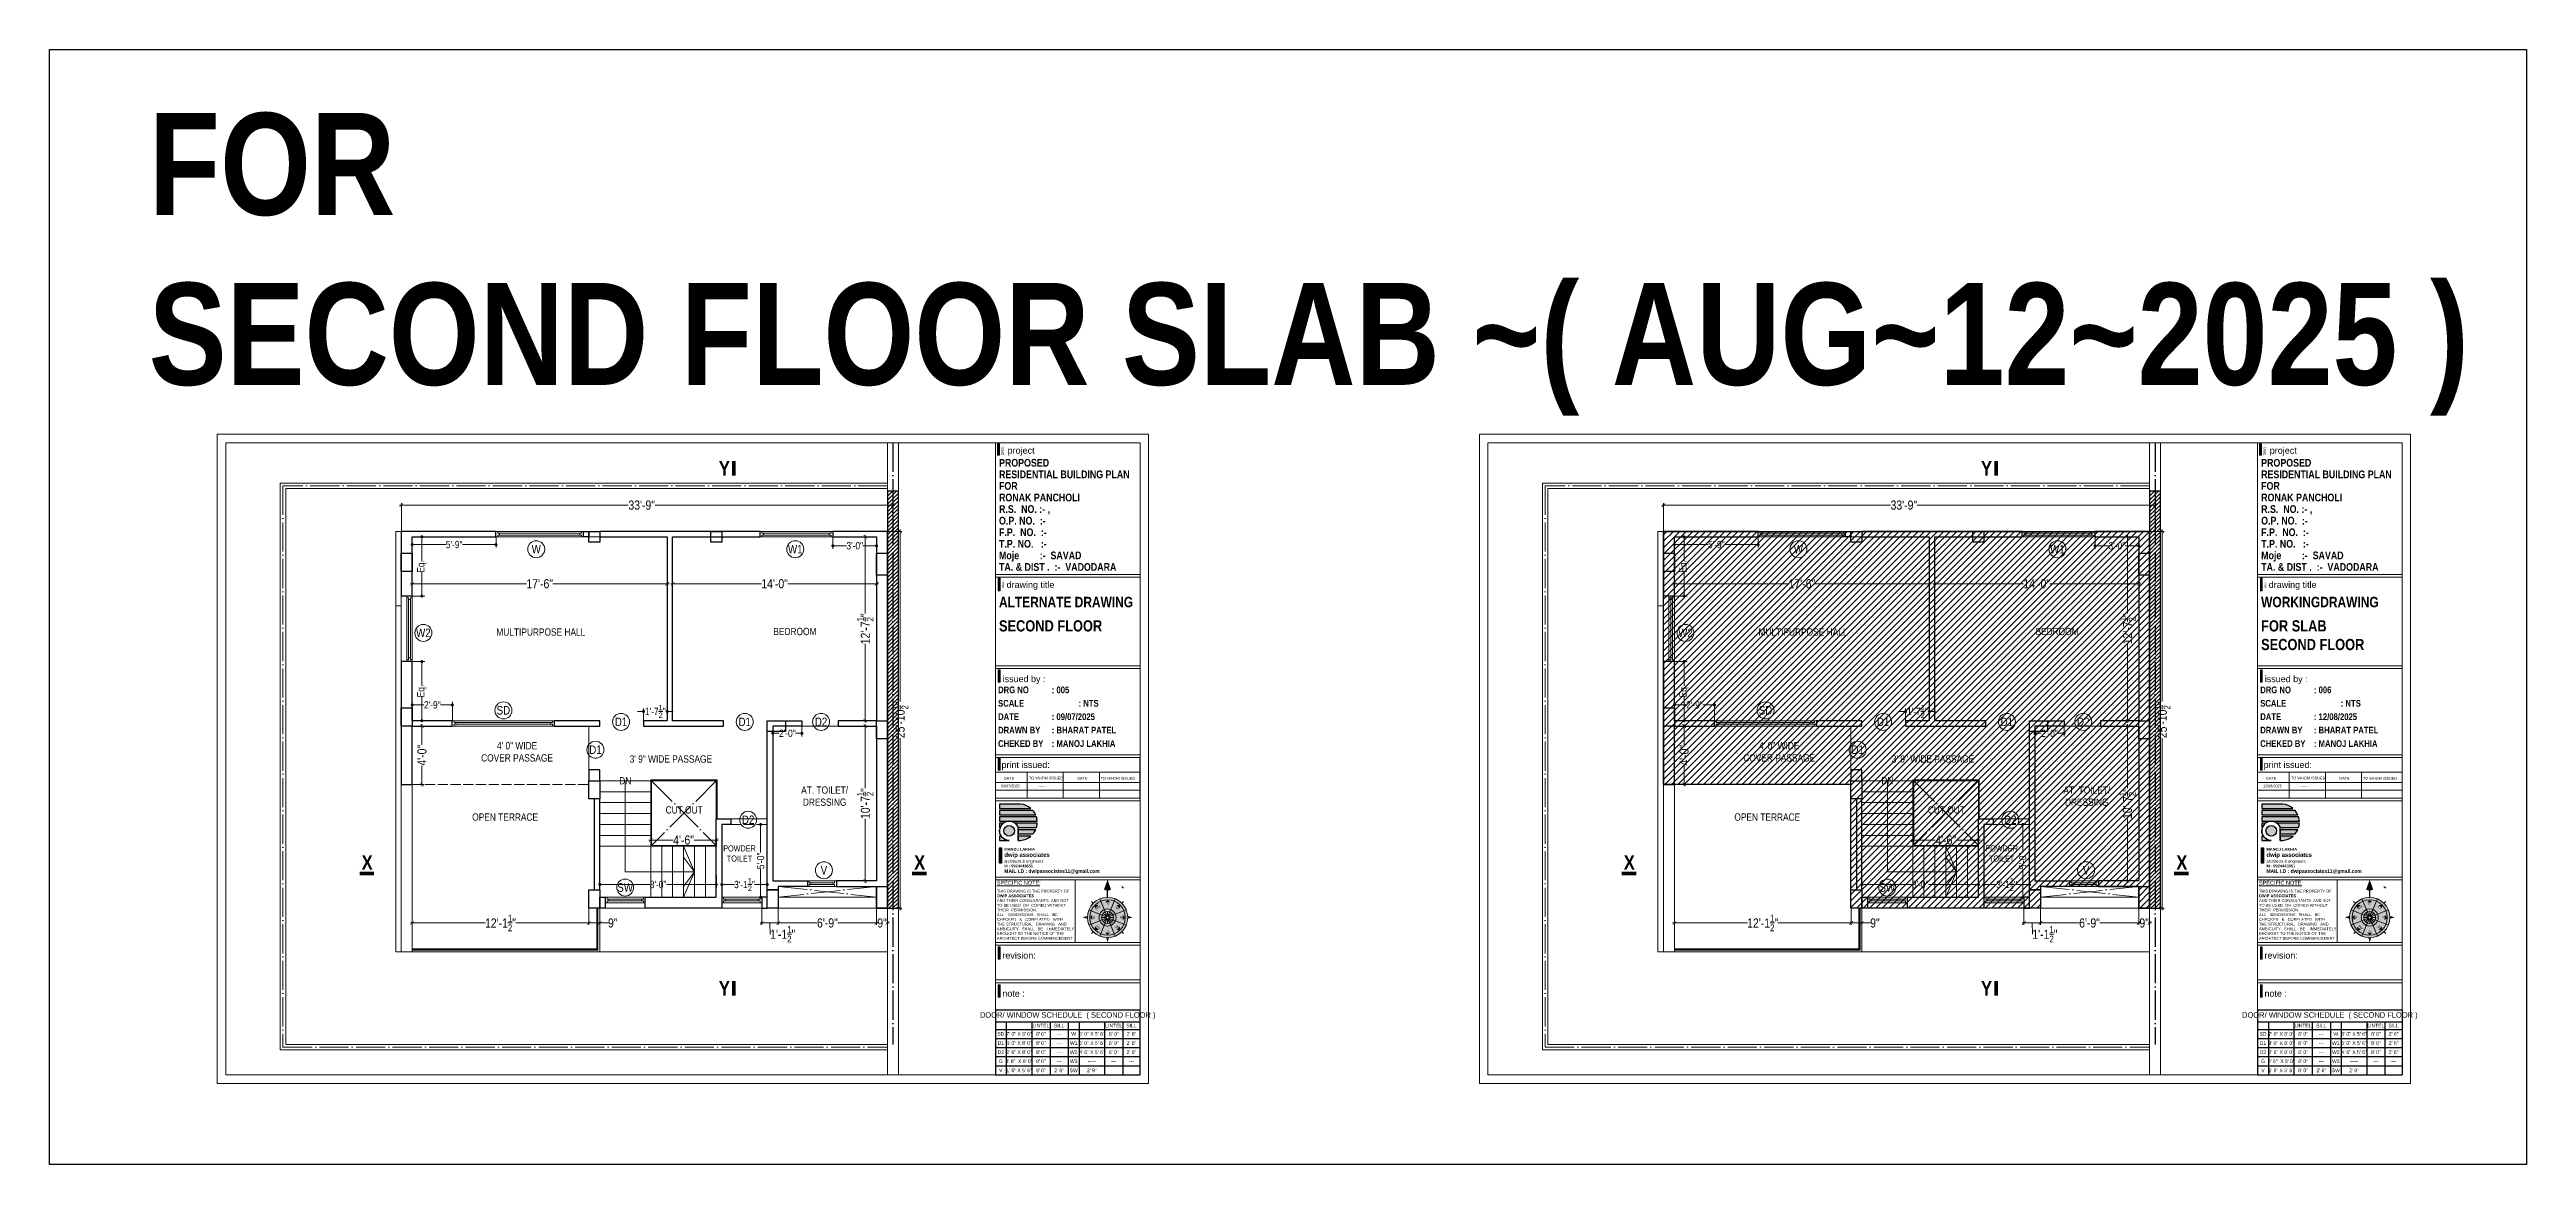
# Model space of a CAD drawing. Header units: millimetres. Extents: x 56222 to 163527, y -177397 to -121287.
# Drawn here: x 158012 to 160053, y -176844 to -175925 of the extents above; entities that cross this region are included whole.
import ezdxf
from ezdxf.enums import TextEntityAlignment as Align

# ---------------------------------------------------------------- set-up
doc = ezdxf.new("R2010")
doc.units = ezdxf.units.MM
doc.header["$MEASUREMENT"] = 0
doc.header["$PDMODE"] = 35
doc.linetypes.add('ACAD_ISO02W100', pattern=[15, 12, -3])
doc.linetypes.add('ACAD_ISO04W100', pattern=[30, 24, -3, 0, -3])
doc.layers.get('Defpoints').update_dxf_attribs({"color": 220})
for name, color, linetype, lineweight in [('COLUMN', 1, 'Continuous', 30), ('ELEVATION', 250, 'Continuous', 9), ('FIRST FLOOR', 7, 'Continuous', 9), ('FIRST FLOOR ( DIM )', 250, 'Continuous', 9), ('FIRST FLOOR ( TEXT )', 7, 'Continuous', 9), ('FIRST FLOOR_( D - W & RAILING )', 251, 'Continuous', 9), ('FIRST FLOOR_( STAIR )', 251, 'Continuous', 9), ('GROUND FLOOR', 7, 'Continuous', 9), ('GROUND FLOOR  ( DIM )', 7, 'Continuous', 9), ('GROUND FLOOR  ( HATCH )', 251, 'Continuous', 9), ('GROUND FLOOR ( DW_RAIL )', 7, 'Continuous', 9), ('plot boundary', 26, 'Continuous', 30), ('SECOND FLOOR', 7, 'Continuous', 9), ('SECOND FLOOR  ( PLINE )', 251, 'Continuous', 30), ('SECOND FLOOR ( DIM )', 7, 'Continuous', 9), ('SECOND FLOOR ( DW_RAIL )', 7, 'Continuous', 9), ('SECOND FLOOR ( PLine )', 7, 'Continuous', 30), ('SECOND FLOOR ( TEXT )', 7, 'Continuous', 9), ('SECTION', 7, 'Continuous', 9), ('STAIRCASE', 45, 'Continuous', 25), ('X_PLOT', 1, 'Continuous', 9), ('X_SHEET', 7, 'Continuous', 9), ('XX~SLAB ( HATCH )', 7, 'Continuous', 9)]:
    doc.layers.add(name, color=color, linetype=linetype, lineweight=lineweight)
doc.layers.add('XX~SLAB ( PLINE )', color=251, linetype='Continuous', plot=False)
doc.styles.add("AR_0'-0", font='arial.ttf')
doc.styles.add('AR_6', font='arial.ttf', dxfattribs={"height": 6})
doc.styles.add('Cn BT~6', font='swissc.ttf', dxfattribs={"height": 6})
doc.styles.add("Cn_BT_0'-0", font='swissc.ttf')
doc.styles.add('Cn_BT_7', font='swissc.ttf', dxfattribs={"height": 7})
doc.styles.add('Cn_BT_7½', font='swissc.ttf', dxfattribs={"height": 7.5})
doc.styles.add('DUTCH801', font='dutcheb.ttf', dxfattribs={"height": 6.5})
doc.styles.add('KATHA', font='swissc.ttf')
doc.styles.get("Standard").update_dxf_attribs({"font": 'arial.ttf', "height": 6})
doc.dimstyles.new('Cn BT~6', dxfattribs={"dimtxt": 0.18, "dimasz": 2.5, "dimexe": 2.5, "dimexo": 0, "dimgap": 0.09, "dimtad": 0, "dimdec": 3, "dimzin": 3, "dimdsep": 46, "dimlunit": 4, "dimtxsty": 'Cn BT~6', "dimblk": 'DOT', "dimcen": 0.09, "dimdle": 2, "dimclrd": 250, "dimclre": 250, "dimclrt": 5, "dimadec": 0, "dimazin": 0, "dimtfac": 0.75, "dimtdec": 3, "dimtofl": 0, "dimtmove": 0, "dimatfit": 3, "dimfxl": 1, "dimtolj": 1, "dimtzin": 0, "dimlwd": 15, "dimlwe": 15, "dimarcsym": 0})
doc.dimstyles.new('Cn_BT_7½', dxfattribs={"dimtxt": 9, "dimasz": 3, "dimexe": 1.5, "dimexo": 0, "dimgap": 0.09, "dimtad": 0, "dimdec": 3, "dimzin": 3, "dimdsep": 46, "dimlunit": 4, "dimtxsty": 'Cn_BT_7½', "dimblk": 'ARCHTICK', "dimcen": 0.09, "dimdle": 1.5, "dimclrd": 251, "dimclre": 251, "dimclrt": 14, "dimadec": 0, "dimazin": 0, "dimtfac": 0.75, "dimtdec": 3, "dimtofl": 0, "dimtmove": 0, "dimatfit": 3, "dimfxl": 0, "dimtolj": 1, "dimtzin": 0, "dimlwd": 15, "dimlwe": 15, "dimarcsym": 0})

# ---------------------------------------------------------------- blocks, each defined once
blk = doc.blocks.new('_ArchTick')
at = {"color": 0, "linetype": 'ByBlock', "const_width": 0.15}
blk.add_lwpolyline([(-0.5, -0.5), (0.5, 0.5)], dxfattribs=at)
blk = doc.blocks.new('*D356')
at = {"layer": 'Defpoints', "color": 0, "transparency": 16777216}
for p in [(159742.4, -176322.2), (159737.9, -176632.7), (159752.8, -176632.7)]:
    blk.add_point(p, dxfattribs=at)
at = {"layer": 'SECOND FLOOR ( DIM )', "color": 251, "lineweight": 15, "transparency": 16777216}
for p, q in [((159742.4, -176322.2), (159754.3, -176322.2)), ((159752.8, -176320.7), (159752.8, -176462.3)), ((159752.8, -176634.2), (159752.8, -176492.6)), ((159737.9, -176632.7), (159754.3, -176632.7))]:
    blk.add_line(p, q, dxfattribs=at)
at = {"layer": 'SECOND FLOOR ( DIM )', "color": 251, "lineweight": 15, "transparency": 16777216, "xscale": 3, "yscale": 3, "zscale": 3}
for p, rotation in [((159752.8, -176322.2), 90), ((159752.8, -176632.7), 270)]:
    blk.add_blockref('_ArchTick', p, dxfattribs=dict(at, rotation=rotation))
at = {"layer": 'SECOND FLOOR ( DIM )', "color": 14, "transparency": 16777216, "insert": (159752.8, -176477.5), "char_height": 7.5, "attachment_point": 5, "rotation": 90, "style": 'Cn_BT_7½'}
blk.add_mtext('\\A1;25\'-10{\\H0.750000x;\\S1/2;}"', dxfattribs=at)
blk = doc.blocks.new('*D355')
at = {"layer": 'Defpoints', "color": 0, "transparency": 16777216}
for p in [(159733.4, -176482.7), (159724.1, -176610.2), (159733.4, -176610.2)]:
    blk.add_point(p, dxfattribs=at)
at = {"layer": 'SECOND FLOOR ( DIM )', "color": 251, "lineweight": 15, "transparency": 16777216}
for p, q in [((159733.4, -176482.7), (159722.6, -176482.7)), ((159724.1, -176481.2), (159724.1, -176533.9)), ((159724.1, -176611.7), (159724.1, -176559)), ((159733.4, -176610.2), (159722.6, -176610.2))]:
    blk.add_line(p, q, dxfattribs=at)
at = {"layer": 'SECOND FLOOR ( DIM )', "color": 251, "lineweight": 15, "transparency": 16777216, "xscale": 3, "yscale": 3, "zscale": 3}
for p, rotation in [((159724.1, -176482.7), 90), ((159724.1, -176610.2), 270)]:
    blk.add_blockref('_ArchTick', p, dxfattribs=dict(at, rotation=rotation))
at = {"layer": 'SECOND FLOOR ( DIM )', "color": 14, "transparency": 16777216, "insert": (159724.1, -176546.5), "char_height": 7.5, "attachment_point": 5, "rotation": 90, "style": 'Cn_BT_7½'}
blk.add_mtext('\\A1;10\'-7{\\H0.750000x;\\S1/2;}"', dxfattribs=at)
blk = doc.blocks.new('*D354')
at = {"layer": 'Defpoints', "color": 0, "transparency": 16777216}
for p in [(159733.4, -176326.7), (159724.1, -176478.2), (159733.4, -176478.2)]:
    blk.add_point(p, dxfattribs=at)
at = {"layer": 'SECOND FLOOR ( DIM )', "color": 251, "lineweight": 15, "transparency": 16777216}
for p, q in [((159733.4, -176326.7), (159722.6, -176326.7)), ((159724.1, -176325.2), (159724.1, -176389.9)), ((159724.1, -176479.7), (159724.1, -176415)), ((159733.4, -176478.2), (159722.6, -176478.2))]:
    blk.add_line(p, q, dxfattribs=at)
at = {"layer": 'SECOND FLOOR ( DIM )', "color": 251, "lineweight": 15, "transparency": 16777216, "xscale": 3, "yscale": 3, "zscale": 3}
for p, rotation in [((159724.1, -176326.7), 90), ((159724.1, -176478.2), 270)]:
    blk.add_blockref('_ArchTick', p, dxfattribs=dict(at, rotation=rotation))
at = {"layer": 'SECOND FLOOR ( DIM )', "color": 14, "transparency": 16777216, "insert": (159724.1, -176402.5), "char_height": 7.5, "attachment_point": 5, "rotation": 90, "style": 'Cn_BT_7½'}
blk.add_mtext('\\A1;12\'-7{\\H0.750000x;\\S1/2;}"', dxfattribs=at)
blk = doc.blocks.new('*D353')
at = {"layer": 'Defpoints', "color": 0, "transparency": 16777216}
for p in [(159565.4, -176355.2), (159733.4, -176355.2), (159733.4, -176365.4)]:
    blk.add_point(p, dxfattribs=at)
at = {"layer": 'SECOND FLOOR ( DIM )', "color": 251, "lineweight": 15, "transparency": 16777216}
for p, q in [((159563.9, -176365.4), (159638.5, -176365.4)), ((159565.4, -176355.2), (159565.4, -176366.9)), ((159734.9, -176365.4), (159660.2, -176365.4)), ((159733.4, -176355.2), (159733.4, -176366.9))]:
    blk.add_line(p, q, dxfattribs=at)
at = {"layer": 'SECOND FLOOR ( DIM )', "color": 251, "lineweight": 15, "transparency": 16777216, "xscale": 3, "yscale": 3, "zscale": 3, "rotation": 180}
blk.add_blockref('_ArchTick', (159565.4, -176365.4), dxfattribs=at)
at = {"layer": 'SECOND FLOOR ( DIM )', "color": 251, "lineweight": 15, "transparency": 16777216, "xscale": 3, "yscale": 3, "zscale": 3}
blk.add_blockref('_ArchTick', (159733.4, -176365.4), dxfattribs=at)
at = {"layer": 'SECOND FLOOR ( DIM )', "color": 14, "transparency": 16777216, "insert": (159649.4, -176365.4), "char_height": 7.5, "attachment_point": 5, "style": 'Cn_BT_7½'}
blk.add_mtext('\\A1;14\'-0"', dxfattribs=at)
blk = doc.blocks.new('*D352')
at = {"layer": 'Defpoints', "color": 0, "transparency": 16777216}
for p in [(159350.9, -176355.2), (159350.9, -176365.4), (159560.9, -176355.2)]:
    blk.add_point(p, dxfattribs=at)
at = {"layer": 'SECOND FLOOR ( DIM )', "color": 251, "lineweight": 15, "transparency": 16777216}
for p, q in [((159349.4, -176365.4), (159445, -176365.4)), ((159350.9, -176355.2), (159350.9, -176366.9)), ((159562.4, -176365.4), (159466.7, -176365.4)), ((159560.9, -176355.2), (159560.9, -176366.9))]:
    blk.add_line(p, q, dxfattribs=at)
at = {"layer": 'SECOND FLOOR ( DIM )', "color": 251, "lineweight": 15, "transparency": 16777216, "xscale": 3, "yscale": 3, "zscale": 3, "rotation": 180}
blk.add_blockref('_ArchTick', (159350.9, -176365.4), dxfattribs=at)
at = {"layer": 'SECOND FLOOR ( DIM )', "color": 251, "lineweight": 15, "transparency": 16777216, "xscale": 3, "yscale": 3, "zscale": 3}
blk.add_blockref('_ArchTick', (159560.9, -176365.4), dxfattribs=at)
at = {"layer": 'SECOND FLOOR ( DIM )', "color": 14, "transparency": 16777216, "insert": (159455.9, -176365.4), "char_height": 7.5, "attachment_point": 5, "style": 'Cn_BT_7½'}
blk.add_mtext('\\A1;17\'-6"', dxfattribs=at)
blk = doc.blocks.new('*D351')
at = {"layer": 'Defpoints', "color": 0, "transparency": 16777216}
for p in [(159341.9, -176300.6), (159341.9, -176322.2), (159746.9, -176322.2)]:
    blk.add_point(p, dxfattribs=at)
at = {"layer": 'SECOND FLOOR ( DIM )', "color": 251, "lineweight": 15, "transparency": 16777216}
for p, q in [((159340.4, -176300.6), (159528.8, -176300.6)), ((159341.9, -176322.2), (159341.9, -176299.1)), ((159748.4, -176300.6), (159550.9, -176300.6)), ((159746.9, -176322.2), (159746.9, -176299.1))]:
    blk.add_line(p, q, dxfattribs=at)
at = {"layer": 'SECOND FLOOR ( DIM )', "color": 251, "lineweight": 15, "transparency": 16777216, "xscale": 3, "yscale": 3, "zscale": 3, "rotation": 180}
blk.add_blockref('_ArchTick', (159341.9, -176300.6), dxfattribs=at)
at = {"layer": 'SECOND FLOOR ( DIM )', "color": 251, "lineweight": 15, "transparency": 16777216, "xscale": 3, "yscale": 3, "zscale": 3}
blk.add_blockref('_ArchTick', (159746.9, -176300.6), dxfattribs=at)
at = {"layer": 'SECOND FLOOR ( DIM )', "color": 14, "transparency": 16777216, "insert": (159539.9, -176300.6), "char_height": 7.5, "attachment_point": 5, "style": 'Cn_BT_7½'}
blk.add_mtext('\\A1;33\'-9"', dxfattribs=at)
blk = doc.blocks.new('NORTH')
h = blk.add_hatch(color=9)
h.set_gradient(color1=(201, 201, 201), color2=(237, 237, 237), one_color=1, tint=0.93, name='SPHERICAL')
edge = h.paths.add_edge_path()
edge.add_arc((329168.4, -156620.1), 24.1, 0, 360)
at = {"layer": 'X_SHEET'}
for color, points in [(224, [(329168.4, -156574.8), (329168.4, -156588.4), (329164.1, -156586.7)]), (47, [(329165.3, -156602), (329168.4, -156598.9), (329171.4, -156602)]), (230, [(329172.6, -156586.7), (329168.4, -156588.4), (329168.4, -156574.8)]), (224, [(329143.4, -156619.9), (329144.3, -156618.2), (329138.4, -156619.9)]), (230, [(329144.3, -156621.6), (329143.4, -156619.9), (329138.4, -156619.9)]), (47, [(329147.2, -156620), (329150.3, -156617), (329150.3, -156623.1)]), (47, [(329153.4, -156609.4), (329153.4, -156605.1), (329157.7, -156605.1)]), (47, [(329153.4, -156635), (329153.4, -156630.7), (329157.7, -156635)]), (47, [(329179, -156605.1), (329183.3, -156605.1), (329183.3, -156609.4)]), (47, [(329179, -156635), (329183.3, -156630.7), (329183.3, -156635)]), (47, [(329186.5, -156623.1), (329186.5, -156617), (329189.5, -156620.1)]), (224, [(329193.3, -156619.9), (329192.5, -156618.2), (329198.4, -156619.9)]), (230, [(329192.5, -156621.6), (329193.3, -156619.9), (329198.4, -156619.9)]), (47, [(329171.4, -156638.2), (329165.3, -156638.1), (329168.3, -156641.2)]), (230, [(329166.7, -156644.1), (329168.4, -156645), (329168.4, -156650.1)]), (224, [(329168.4, -156645), (329170.1, -156644.1), (329168.4, -156650.1)])]:
    blk.add_hatch(color=color, dxfattribs=at).paths.add_polyline_path(points)
at = {"color": 250, "lineweight": 9}
for p, q in [((329151.3, -156603), (329149.2, -156600.9)), ((329167.6, -156618.3), (329159.1, -156597.8)), ((329169.1, -156618.3), (329177.6, -156597.8)), ((329185.4, -156603), (329187.6, -156600.9)), ((329146.1, -156610.8), (329166.6, -156619.3)), ((329146.1, -156629.3), (329166.6, -156620.8)), ((329159.1, -156642.4), (329167.6, -156621.8)), ((329177.6, -156642.4), (329169.1, -156621.8)), ((329170.1, -156619.3), (329190.7, -156610.8)), ((329170.1, -156620.8), (329190.7, -156629.3)), ((329151.3, -156637.1), (329149.2, -156639.2)), ((329185.4, -156637.1), (329187.6, -156639.2))]:
    blk.add_line(p, q, dxfattribs=at)
at = {"color": 254, "lineweight": 5}
for p, q in [((329185.4, -156582.8), (329187.6, -156585)), ((329166.5, -156620.1), (329161.2, -156620.1)), ((329167, -156618.7), (329163.3, -156615)), ((329167, -156621.4), (329163.3, -156625.1)), ((329168.4, -156618.2), (329168.4, -156612.9)), ((329168.4, -156621.9), (329168.4, -156627.2)), ((329169.7, -156618.7), (329173.4, -156615)), ((329169.7, -156621.4), (329173.4, -156625.1)), ((329170.2, -156620.1), (329175.5, -156620.1))]:
    blk.add_line(p, q, dxfattribs=at)
at = {"color": 1}
blk.add_line((329171.1, -156626.7), (329169.1, -156621.8), dxfattribs=at)
at = {"lineweight": 9}
for radius in [24.1, 21.1, 10.2, 7.18, 1.88]:
    blk.add_circle((329168.4, -156620.1), radius, dxfattribs=at)
at = {"layer": 'X_SHEET', "color": 29, "linetype": 'Continuous', "lineweight": 25}
blk.add_line((329168.4, -156595.9), (329168.4, -156588.4), dxfattribs=at)
at = {"layer": 'X_SHEET', "color": 26, "linetype": 'ByBlock', "lineweight": -2, "style": 'DUTCH801'}
for s, rotation, p in [('N', 359.9141, (329168.3, -156602.4)), ('NW', 44.9141, (329156.2, -156607.4)), ('SE', 44.9141, (329178.9, -156630.5)), ('S', 359.9141, (329168.4, -156634.9))]:
    blk.add_text(s, height=2.7, rotation=rotation, dxfattribs=at).set_placement(p, align=Align.TOP_CENTER)
for s, rotation, p in [('W', 89.9141, (329153.5, -156620)), ('SW', 314.9141, (329156.3, -156632.7)), ('NE', 314.9141, (329178.9, -156609.6)), ('E', 89.9141, (329186.1, -156619.8))]:
    blk.add_text(s, height=2.7, rotation=rotation, dxfattribs=at).set_placement(p, align=Align.CENTER)
blk = doc.blocks.new('logo')
at = {"layer": 'STAIRCASE', "linetype": 'Continuous', "ltscale": 15}
h = blk.add_hatch(color=0, dxfattribs=at)
edge = h.paths.add_edge_path()
edge.add_line((52190.2, -8438.8), (52131.5, -8438.8))
edge.add_line((52131.5, -8438.8), (52131.5, -8450.8))
edge.add_line((52131.5, -8450.8), (52219.1, -8450.8))
edge.add_arc((52186.1, -8489.7), 51, 49.58976, 85.3906)
edge = h.paths.add_edge_path()
edge.add_line((52225, -8456.8), (52131.5, -8456.8))
edge.add_line((52131.5, -8456.8), (52131.5, -8468.8))
edge.add_line((52131.5, -8468.8), (52232.6, -8468.8))
edge.add_arc((52186.1, -8489.7), 51, 24.19602, 40.1809)
edge = h.paths.add_edge_path()
edge.add_line((52234.8, -8474.7), (52131.5, -8474.7))
edge.add_line((52131.5, -8474.7), (52131.5, -8486.7))
edge.add_line((52131.5, -8486.7), (52237, -8486.7))
edge.add_arc((52186.1, -8489.7), 51, 3.34207, 17.07602)
edge = h.paths.add_edge_path()
edge.add_line((52237, -8492.6), (52174.8, -8492.6))
edge.add_arc((52158.3, -8513.7), 26.8, 19.80007, 51.89014, ccw=False)
edge.add_line((52183.5, -8504.6), (52234.8, -8504.6))
edge.add_arc((52186.1, -8489.7), 51, 342.94643, 356.67944)
edge = h.paths.add_edge_path()
edge.add_line((52232.6, -8510.5), (52183.5, -8510.5))
edge.add_line((52183.5, -8510.5), (52183.5, -8522.5))
edge.add_line((52183.5, -8522.5), (52225.1, -8522.5))
edge.add_arc((52186.1, -8489.7), 51, 319.8472, 335.82751)
edge = h.paths.add_edge_path()
edge.add_line((52219.2, -8528.5), (52183.5, -8528.5))
edge.add_line((52183.5, -8528.5), (52183.5, -8540.5))
edge.add_line((52183.5, -8540.5), (52190.4, -8540.5))
edge.add_arc((52186.1, -8489.7), 51, 274.86925, 310.44335)
edge = h.paths.add_edge_path()
edge.add_line((52136, -8528.5), (52131.5, -8528.5))
edge.add_line((52131.5, -8528.5), (52131.5, -8540.5))
edge.add_line((52131.5, -8540.5), (52158.3, -8540.5))
edge.add_arc((52158.3, -8513.7), 26.8, 213.49816, 270, ccw=False)
edge = h.paths.add_edge_path()
edge.add_line((52131.5, -8513.7), (52131.5, -8522.5))
edge.add_line((52131.5, -8522.5), (52133, -8522.5))
edge.add_arc((52158.3, -8513.7), 26.8, 180, 199.30705, ccw=False)
edge = h.paths.add_edge_path()
edge.add_line((52131.7, -8510.5), (52131.5, -8510.5))
edge.add_line((52131.5, -8510.5), (52131.5, -8513.7))
edge.add_arc((52158.3, -8513.7), 26.8, 173.25451, 180, ccw=False)
edge = h.paths.add_edge_path()
edge.add_line((52141.8, -8492.6), (52131.5, -8492.6))
edge.add_line((52131.5, -8492.6), (52131.5, -8504.6))
edge.add_line((52131.5, -8504.6), (52133.1, -8504.6))
edge.add_arc((52158.3, -8513.7), 26.8, 128.10986, 160.19993, ccw=False)
edge = h.paths.add_edge_path()
edge.add_arc((52158.3, -8513.7), 14.8, 0, 360)
at = {"layer": 'STAIRCASE', "color": 0, "linetype": 'Continuous', "ltscale": 15}
blk.add_line((52183.5, -8540.5), (52183.5, -8504.6), dxfattribs=at)
for points in [[(52190.2, -8438.8), (52131.5, -8438.8), (52131.5, -8450.8), (52219.1, -8450.8, 0.157494)], [(52225, -8456.8), (52131.5, -8456.8), (52131.5, -8468.8), (52232.6, -8468.8, 0.06986)], [(52234.8, -8474.7), (52131.5, -8474.7), (52131.5, -8486.7), (52237, -8486.7, 0.059998)], [(52141.8, -8492.6), (52131.5, -8492.6), (52131.5, -8504.6), (52133.1, -8504.6, -0.140942)], [(52131.7, -8510.5), (52131.5, -8510.5), (52131.5, -8513.7, -0.029441)], [(52131.5, -8513.7), (52131.5, -8522.5), (52133, -8522.5, -0.084443)], [(52136, -8528.5), (52131.5, -8528.5), (52131.5, -8540.5), (52158.3, -8540.5, -0.251655)], [(52237, -8492.6), (52174.8, -8492.6, -0.140942), (52183.5, -8504.6), (52234.8, -8504.6, 0.059993)], [(52232.6, -8510.5), (52183.5, -8510.5), (52183.5, -8522.5), (52225.1, -8522.5, 0.069841)], [(52219.2, -8528.5), (52183.5, -8528.5), (52183.5, -8540.5), (52190.4, -8540.5, 0.15648)]]:
    blk.add_lwpolyline(points, format="xyb", close=True, dxfattribs=at)
blk.add_circle((52158.3, -8513.7), 14.8, dxfattribs=at)
blk.add_arc((52158.3, -8513.7), 26.8, 19.80007, 270, dxfattribs=at)
blk = doc.blocks.new('_Dot')
at = {"color": 0, "linetype": 'ByBlock', "lineweight": -2}
blk.add_line((-0.5, 0), (-1, 0), dxfattribs=at)
at = {"color": 0, "linetype": 'ByBlock', "const_width": 0.5}
blk.add_lwpolyline([(-0.25, 0, 1), (0.25, 0, 1)], format="xyb", close=True, dxfattribs=at)
blk = doc.blocks.new('*D350')
at = {"layer": 'Defpoints', "color": 0, "transparency": 16777216}
for p in [(159505.4, -176605.7), (159601.4, -176605.7), (159601.4, -176613.2)]:
    blk.add_point(p, dxfattribs=at)
at = {"layer": 'SECOND FLOOR ( DIM )', "color": 250, "lineweight": 15, "transparency": 16777216}
for p, q in [((159505.4, -176605.7), (159505.4, -176615.7)), ((159507.9, -176613.2), (159546.5, -176613.2)), ((159598.9, -176613.2), (159560.2, -176613.2)), ((159601.4, -176605.7), (159601.4, -176615.7))]:
    blk.add_line(p, q, dxfattribs=at)
at = {"layer": 'SECOND FLOOR ( DIM )', "color": 250, "lineweight": 15, "transparency": 16777216, "xscale": 2.5, "yscale": 2.5, "zscale": 2.5, "rotation": 180}
blk.add_blockref('_Dot', (159505.4, -176613.2), dxfattribs=at)
at = {"layer": 'SECOND FLOOR ( DIM )', "color": 250, "lineweight": 15, "transparency": 16777216, "xscale": 2.5, "yscale": 2.5, "zscale": 2.5}
blk.add_blockref('_Dot', (159601.4, -176613.2), dxfattribs=at)
at = {"layer": 'SECOND FLOOR ( DIM )', "color": 5, "transparency": 16777216, "insert": (159553.4, -176613.2), "char_height": 6, "attachment_point": 5, "style": 'Cn BT~6'}
blk.add_mtext('\\A1;8\'-0"', dxfattribs=at)
blk = doc.blocks.new('*D349')
at = {"layer": 'Defpoints', "color": 0, "transparency": 16777216}
for p in [(159547.4, -176581.7), (159601.4, -176576.6), (159601.4, -176581.7)]:
    blk.add_point(p, dxfattribs=at)
at = {"layer": 'SECOND FLOOR ( DIM )', "color": 251, "lineweight": 15, "transparency": 16777216}
for p, q in [((159545.9, -176576.6), (159565.8, -176576.6)), ((159547.4, -176581.7), (159547.4, -176575.1)), ((159602.9, -176576.6), (159583, -176576.6)), ((159601.4, -176581.7), (159601.4, -176575.1))]:
    blk.add_line(p, q, dxfattribs=at)
at = {"layer": 'SECOND FLOOR ( DIM )', "color": 251, "lineweight": 15, "transparency": 16777216, "xscale": 3, "yscale": 3, "zscale": 3, "rotation": 180}
blk.add_blockref('_ArchTick', (159547.4, -176576.6), dxfattribs=at)
at = {"layer": 'SECOND FLOOR ( DIM )', "color": 251, "lineweight": 15, "transparency": 16777216, "xscale": 3, "yscale": 3, "zscale": 3}
blk.add_blockref('_ArchTick', (159601.4, -176576.6), dxfattribs=at)
at = {"layer": 'SECOND FLOOR ( DIM )', "color": 14, "transparency": 16777216, "insert": (159574.4, -176576.6), "char_height": 7.5, "attachment_point": 5, "style": 'Cn_BT_7½'}
blk.add_mtext('\\A1;4\'-6"', dxfattribs=at)
blk = doc.blocks.new('*D348')
at = {"layer": 'Defpoints', "color": 0, "transparency": 16777216}
for p in [(159496.4, -176632.7), (159496.4, -176644.9), (159350.9, -176668.7)]:
    blk.add_point(p, dxfattribs=at)
at = {"layer": 'SECOND FLOOR ( DIM )', "color": 251, "lineweight": 15, "transparency": 16777216}
for p, q in [((159496.4, -176632.7), (159496.4, -176646.4)), ((159349.4, -176644.9), (159411.1, -176644.9)), ((159350.9, -176668.7), (159350.9, -176643.4)), ((159497.9, -176644.9), (159436.2, -176644.9))]:
    blk.add_line(p, q, dxfattribs=at)
at = {"layer": 'SECOND FLOOR ( DIM )', "color": 251, "lineweight": 15, "transparency": 16777216, "xscale": 3, "yscale": 3, "zscale": 3, "rotation": 180}
blk.add_blockref('_ArchTick', (159350.9, -176644.9), dxfattribs=at)
at = {"layer": 'SECOND FLOOR ( DIM )', "color": 251, "lineweight": 15, "transparency": 16777216, "xscale": 3, "yscale": 3, "zscale": 3}
blk.add_blockref('_ArchTick', (159496.4, -176644.9), dxfattribs=at)
at = {"layer": 'SECOND FLOOR ( DIM )', "color": 14, "transparency": 16777216, "insert": (159423.6, -176644.9), "char_height": 7.5, "attachment_point": 5, "style": 'Cn_BT_7½'}
blk.add_mtext('\\A1;12\'-1{\\H0.750000x;\\S1/2;}"', dxfattribs=at)
blk = doc.blocks.new('*D347')
at = {"layer": 'Defpoints', "color": 0, "transparency": 16777216}
for p in [(159496.4, -176632.7), (159505.4, -176632.7), (159505.4, -176644.9)]:
    blk.add_point(p, dxfattribs=at)
at = {"layer": 'SECOND FLOOR ( DIM )', "color": 251, "lineweight": 15, "transparency": 16777216}
for p, q in [((159496.4, -176632.7), (159496.4, -176646.4)), ((159505.4, -176632.7), (159505.4, -176646.4)), ((159494.9, -176644.9), (159506.9, -176644.9)), ((159512.5, -176644.9), (159505.4, -176644.9))]:
    blk.add_line(p, q, dxfattribs=at)
at = {"layer": 'SECOND FLOOR ( DIM )', "color": 251, "lineweight": 15, "transparency": 16777216, "xscale": 3, "yscale": 3, "zscale": 3, "rotation": 180}
blk.add_blockref('_ArchTick', (159496.4, -176644.9), dxfattribs=at)
at = {"layer": 'SECOND FLOOR ( DIM )', "color": 251, "lineweight": 15, "transparency": 16777216, "xscale": 3, "yscale": 3, "zscale": 3}
blk.add_blockref('_ArchTick', (159505.4, -176644.9), dxfattribs=at)
at = {"layer": 'SECOND FLOOR ( DIM )', "color": 14, "transparency": 16777216, "insert": (159516.1, -176644.9), "char_height": 7.5, "attachment_point": 5, "style": 'Cn_BT_7½'}
blk.add_mtext('\\A1;9"', dxfattribs=at)
blk = doc.blocks.new('*D346')
at = {"layer": 'Defpoints', "color": 0, "transparency": 16777216}
for p in [(159638.9, -176632.7), (159652.4, -176632.7), (159652.4, -176644.9)]:
    blk.add_point(p, dxfattribs=at)
at = {"layer": 'SECOND FLOOR ( DIM )', "color": 251, "lineweight": 15, "transparency": 16777216}
for p, q in [((159638.9, -176632.7), (159638.9, -176646.4)), ((159652.4, -176632.7), (159652.4, -176646.4)), ((159637.4, -176644.9), (159653.9, -176644.9)), ((159645.6, -176644.9), (159645.9, -176654.2)), ((159645.9, -176654.2), (159646, -176654.2))]:
    blk.add_line(p, q, dxfattribs=at)
at = {"layer": 'SECOND FLOOR ( DIM )', "color": 251, "lineweight": 15, "transparency": 16777216, "xscale": 3, "yscale": 3, "zscale": 3, "rotation": 180}
blk.add_blockref('_ArchTick', (159638.9, -176644.9), dxfattribs=at)
at = {"layer": 'SECOND FLOOR ( DIM )', "color": 251, "lineweight": 15, "transparency": 16777216, "xscale": 3, "yscale": 3, "zscale": 3}
blk.add_blockref('_ArchTick', (159652.4, -176644.9), dxfattribs=at)
at = {"layer": 'SECOND FLOOR ( DIM )', "color": 14, "transparency": 16777216, "insert": (159656.1, -176654.2), "char_height": 7.5, "attachment_point": 5, "style": 'Cn_BT_7½'}
blk.add_mtext('\\A1;1\'-1{\\H0.750000x;\\S1/2;}"', dxfattribs=at)
blk = doc.blocks.new('*D345')
at = {"layer": 'Defpoints', "color": 0, "transparency": 16777216}
for p in [(159652.4, -176632.7), (159733.4, -176632.7), (159733.4, -176644.9)]:
    blk.add_point(p, dxfattribs=at)
at = {"layer": 'SECOND FLOOR ( DIM )', "color": 251, "lineweight": 15, "transparency": 16777216}
for p, q in [((159652.4, -176632.7), (159652.4, -176646.4)), ((159733.4, -176632.7), (159733.4, -176646.4)), ((159650.9, -176644.9), (159684.4, -176644.9)), ((159734.9, -176644.9), (159701.4, -176644.9))]:
    blk.add_line(p, q, dxfattribs=at)
at = {"layer": 'SECOND FLOOR ( DIM )', "color": 251, "lineweight": 15, "transparency": 16777216, "xscale": 3, "yscale": 3, "zscale": 3, "rotation": 180}
blk.add_blockref('_ArchTick', (159652.4, -176644.9), dxfattribs=at)
at = {"layer": 'SECOND FLOOR ( DIM )', "color": 251, "lineweight": 15, "transparency": 16777216, "xscale": 3, "yscale": 3, "zscale": 3}
blk.add_blockref('_ArchTick', (159733.4, -176644.9), dxfattribs=at)
at = {"layer": 'SECOND FLOOR ( DIM )', "color": 14, "transparency": 16777216, "insert": (159692.9, -176644.9), "char_height": 7.5, "attachment_point": 5, "style": 'Cn_BT_7½'}
blk.add_mtext('\\A1;6\'-9"', dxfattribs=at)
blk = doc.blocks.new('*D344')
at = {"layer": 'Defpoints', "color": 0, "transparency": 16777216}
for p in [(159733.4, -176632.7), (159742.4, -176632.7), (159742.4, -176644.9)]:
    blk.add_point(p, dxfattribs=at)
at = {"layer": 'SECOND FLOOR ( DIM )', "color": 251, "lineweight": 15, "transparency": 16777216}
for p, q in [((159733.4, -176632.7), (159733.4, -176646.4)), ((159742.4, -176632.7), (159742.4, -176646.4)), ((159731.9, -176644.9), (159734.2, -176644.9)), ((159743.9, -176644.9), (159741.5, -176644.9))]:
    blk.add_line(p, q, dxfattribs=at)
at = {"layer": 'SECOND FLOOR ( DIM )', "color": 251, "lineweight": 15, "transparency": 16777216, "xscale": 3, "yscale": 3, "zscale": 3, "rotation": 180}
blk.add_blockref('_ArchTick', (159733.4, -176644.9), dxfattribs=at)
at = {"layer": 'SECOND FLOOR ( DIM )', "color": 251, "lineweight": 15, "transparency": 16777216, "xscale": 3, "yscale": 3, "zscale": 3}
blk.add_blockref('_ArchTick', (159742.4, -176644.9), dxfattribs=at)
at = {"layer": 'SECOND FLOOR ( DIM )', "color": 14, "transparency": 16777216, "insert": (159737.9, -176644.9), "char_height": 7.5, "attachment_point": 5, "style": 'Cn_BT_7½'}
blk.add_mtext('\\A1;9"', dxfattribs=at)
blk = doc.blocks.new('*D343')
at = {"layer": 'Defpoints', "color": 0, "transparency": 16777216}
for p in [(159350.9, -176482.7), (159350.9, -176530.7), (159358.9, -176530.7)]:
    blk.add_point(p, dxfattribs=at)
at = {"layer": 'SECOND FLOOR ( DIM )', "color": 251, "lineweight": 15, "transparency": 16777216}
for p, q in [((159350.9, -176482.7), (159360.4, -176482.7)), ((159358.9, -176481.2), (159358.9, -176498.1)), ((159350.9, -176530.7), (159360.4, -176530.7)), ((159358.9, -176532.2), (159358.9, -176515.3))]:
    blk.add_line(p, q, dxfattribs=at)
at = {"layer": 'SECOND FLOOR ( DIM )', "color": 251, "lineweight": 15, "transparency": 16777216, "xscale": 3, "yscale": 3, "zscale": 3}
for p, rotation in [((159358.9, -176482.7), 90), ((159358.9, -176530.7), 270)]:
    blk.add_blockref('_ArchTick', p, dxfattribs=dict(at, rotation=rotation))
at = {"layer": 'SECOND FLOOR ( DIM )', "color": 14, "transparency": 16777216, "insert": (159358.9, -176506.7), "char_height": 7.5, "attachment_point": 5, "rotation": 90, "style": 'Cn_BT_7½'}
blk.add_mtext('\\A1;4\'-0"', dxfattribs=at)
blk = doc.blocks.new('*D342')
at = {"layer": 'Defpoints', "color": 0, "transparency": 16777216}
for p in [(159541.4, -176470.6), (159541.4, -176478.2), (159560.9, -176478.2)]:
    blk.add_point(p, dxfattribs=at)
at = {"layer": 'SECOND FLOOR ( DIM )', "color": 250, "lineweight": 15, "transparency": 16777216}
for p, q in [((159538.9, -176470.6), (159536.4, -176470.6)), ((159541.4, -176478.2), (159541.4, -176468.1)), ((159560.9, -176478.2), (159560.9, -176468.1)), ((159563.4, -176470.6), (159565.9, -176470.6))]:
    blk.add_line(p, q, dxfattribs=at)
at = {"layer": 'SECOND FLOOR ( DIM )', "color": 250, "lineweight": 15, "transparency": 16777216, "xscale": 2.5, "yscale": 2.5, "zscale": 2.5}
blk.add_blockref('_Dot', (159541.4, -176470.6), dxfattribs=at)
at = {"layer": 'SECOND FLOOR ( DIM )', "color": 250, "lineweight": 15, "transparency": 16777216, "xscale": 2.5, "yscale": 2.5, "zscale": 2.5, "rotation": 180}
blk.add_blockref('_Dot', (159560.9, -176470.6), dxfattribs=at)
at = {"layer": 'SECOND FLOOR ( DIM )', "color": 5, "transparency": 16777216, "insert": (159551.1, -176470.6), "char_height": 6, "attachment_point": 5, "style": 'Cn BT~6'}
blk.add_mtext('\\A1;1\'-7{\\H0.750000x;\\S1/2;}"', dxfattribs=at)
blk = doc.blocks.new('*D341')
at = {"layer": 'Defpoints', "color": 0, "transparency": 16777216}
for p in [(159605.9, -176605.7), (159643.4, -176605.7), (159643.4, -176613.2)]:
    blk.add_point(p, dxfattribs=at)
at = {"layer": 'SECOND FLOOR ( DIM )', "color": 250, "lineweight": 15, "transparency": 16777216}
for p, q in [((159605.9, -176605.7), (159605.9, -176615.7)), ((159608.4, -176613.2), (159616.4, -176613.2)), ((159640.9, -176613.2), (159632.8, -176613.2)), ((159643.4, -176605.7), (159643.4, -176615.7))]:
    blk.add_line(p, q, dxfattribs=at)
at = {"layer": 'SECOND FLOOR ( DIM )', "color": 250, "lineweight": 15, "transparency": 16777216, "xscale": 2.5, "yscale": 2.5, "zscale": 2.5, "rotation": 180}
blk.add_blockref('_Dot', (159605.9, -176613.2), dxfattribs=at)
at = {"layer": 'SECOND FLOOR ( DIM )', "color": 250, "lineweight": 15, "transparency": 16777216, "xscale": 2.5, "yscale": 2.5, "zscale": 2.5}
blk.add_blockref('_Dot', (159643.4, -176613.2), dxfattribs=at)
at = {"layer": 'SECOND FLOOR ( DIM )', "color": 5, "transparency": 16777216, "insert": (159624.6, -176613.2), "char_height": 6, "attachment_point": 5, "style": 'Cn BT~6'}
blk.add_mtext('\\A1;3\'-1{\\H0.750000x;\\S1/2;}"', dxfattribs=at)
blk = doc.blocks.new('*D340')
at = {"layer": 'Defpoints', "color": 0, "transparency": 16777216}
for p in [(159637.9, -176563.7), (159643.4, -176563.7), (159643.4, -176623.7)]:
    blk.add_point(p, dxfattribs=at)
at = {"layer": 'SECOND FLOOR ( DIM )', "color": 250, "lineweight": 15, "transparency": 16777216}
for p, q in [((159643.4, -176563.7), (159635.4, -176563.7)), ((159637.9, -176566.2), (159637.9, -176586.9)), ((159637.9, -176621.2), (159637.9, -176600.5)), ((159643.4, -176623.7), (159635.4, -176623.7))]:
    blk.add_line(p, q, dxfattribs=at)
at = {"layer": 'SECOND FLOOR ( DIM )', "color": 250, "lineweight": 15, "transparency": 16777216, "xscale": 2.5, "yscale": 2.5, "zscale": 2.5}
for p, rotation in [((159637.9, -176563.7), 90), ((159637.9, -176623.7), 270)]:
    blk.add_blockref('_Dot', p, dxfattribs=dict(at, rotation=rotation))
at = {"layer": 'SECOND FLOOR ( DIM )', "color": 5, "transparency": 16777216, "insert": (159637.9, -176593.7), "char_height": 6, "attachment_point": 5, "rotation": 90, "style": 'Cn BT~6'}
blk.add_mtext('\\A1;5\'-0"', dxfattribs=at)
blk = doc.blocks.new('*D339')
at = {"layer": 'Defpoints', "color": 0, "transparency": 16777216}
for p in [(159383.9, -176465.2), (159350.9, -176478.2), (159383.9, -176478.2)]:
    blk.add_point(p, dxfattribs=at)
at = {"layer": 'ELEVATION', "color": 250, "lineweight": 15, "transparency": 16777216}
for p, q in [((159350.9, -176478.2), (159350.9, -176462.7)), ((159353.4, -176465.2), (159360.5, -176465.2)), ((159381.4, -176465.2), (159374.2, -176465.2)), ((159383.9, -176478.2), (159383.9, -176462.7))]:
    blk.add_line(p, q, dxfattribs=at)
at = {"layer": 'ELEVATION', "color": 250, "lineweight": 15, "transparency": 16777216, "xscale": 2.5, "yscale": 2.5, "zscale": 2.5, "rotation": 180}
blk.add_blockref('_Dot', (159350.9, -176465.2), dxfattribs=at)
at = {"layer": 'ELEVATION', "color": 250, "lineweight": 15, "transparency": 16777216, "xscale": 2.5, "yscale": 2.5, "zscale": 2.5}
blk.add_blockref('_Dot', (159383.9, -176465.2), dxfattribs=at)
at = {"layer": 'ELEVATION', "color": 5, "transparency": 16777216, "insert": (159367.4, -176465.2), "char_height": 6, "attachment_point": 5, "style": 'Cn BT~6'}
blk.add_mtext('\\A1;2\'-9"', dxfattribs=at)
blk = doc.blocks.new('*D338')
at = {"layer": 'Defpoints', "color": 0, "transparency": 16777216}
for p in [(159647.9, -176482.7), (159671.9, -176482.7), (159671.9, -176488.6)]:
    blk.add_point(p, dxfattribs=at)
at = {"layer": 'SECOND FLOOR ( DIM )', "color": 250, "lineweight": 15, "transparency": 16777216}
for p, q in [((159647.9, -176482.7), (159647.9, -176491.1)), ((159650.4, -176488.6), (159653, -176488.6)), ((159669.4, -176488.6), (159666.7, -176488.6)), ((159671.9, -176482.7), (159671.9, -176491.1))]:
    blk.add_line(p, q, dxfattribs=at)
at = {"layer": 'SECOND FLOOR ( DIM )', "color": 250, "lineweight": 15, "transparency": 16777216, "xscale": 2.5, "yscale": 2.5, "zscale": 2.5, "rotation": 180}
blk.add_blockref('_Dot', (159647.9, -176488.6), dxfattribs=at)
at = {"layer": 'SECOND FLOOR ( DIM )', "color": 250, "lineweight": 15, "transparency": 16777216, "xscale": 2.5, "yscale": 2.5, "zscale": 2.5}
blk.add_blockref('_Dot', (159671.9, -176488.6), dxfattribs=at)
at = {"layer": 'SECOND FLOOR ( DIM )', "color": 5, "transparency": 16777216, "insert": (159659.9, -176488.6), "char_height": 6, "attachment_point": 5, "style": 'Cn BT~6'}
blk.add_mtext('\\A1;2\'-0"', dxfattribs=at)
blk = doc.blocks.new('*D337')
at = {"layer": 'Defpoints', "color": 0, "transparency": 16777216}
for p in [(159350.9, -176326.7), (159350.9, -176375.5), (159358.8, -176375.5)]:
    blk.add_point(p, dxfattribs=at)
at = {"layer": 'FIRST FLOOR ( DIM )', "color": 250, "lineweight": 15, "transparency": 16777216}
for p, q in [((159350.9, -176326.7), (159361.3, -176326.7)), ((159358.8, -176329.2), (159358.8, -176346.7)), ((159358.8, -176373), (159358.8, -176355.4)), ((159350.9, -176375.5), (159361.3, -176375.5))]:
    blk.add_line(p, q, dxfattribs=at)
at = {"layer": 'FIRST FLOOR ( DIM )', "color": 250, "lineweight": 15, "transparency": 16777216, "xscale": 2.5, "yscale": 2.5, "zscale": 2.5}
for p, rotation in [((159358.8, -176326.7), 90), ((159358.8, -176375.5), 270)]:
    blk.add_blockref('_Dot', p, dxfattribs=dict(at, rotation=rotation))
at = {"layer": 'FIRST FLOOR ( DIM )', "color": 5, "transparency": 16777216, "insert": (159358.8, -176351.1), "char_height": 6, "attachment_point": 5, "rotation": 90, "style": 'Cn BT~6'}
blk.add_mtext('\\A1;Eq.', dxfattribs=at)
blk = doc.blocks.new('*D336')
at = {"layer": 'Defpoints', "color": 0, "transparency": 16777216}
for p in [(159350.9, -176429.5), (159350.9, -176478.2), (159358.8, -176478.2)]:
    blk.add_point(p, dxfattribs=at)
at = {"layer": 'FIRST FLOOR ( DIM )', "color": 250, "lineweight": 15, "transparency": 16777216}
for p, q in [((159350.9, -176429.5), (159361.3, -176429.5)), ((159358.8, -176432), (159358.8, -176449.5)), ((159358.8, -176475.7), (159358.8, -176458.2)), ((159350.9, -176478.2), (159361.3, -176478.2))]:
    blk.add_line(p, q, dxfattribs=at)
at = {"layer": 'FIRST FLOOR ( DIM )', "color": 250, "lineweight": 15, "transparency": 16777216, "xscale": 2.5, "yscale": 2.5, "zscale": 2.5}
for p, rotation in [((159358.8, -176429.5), 90), ((159358.8, -176478.2), 270)]:
    blk.add_blockref('_Dot', p, dxfattribs=dict(at, rotation=rotation))
at = {"layer": 'FIRST FLOOR ( DIM )', "color": 5, "transparency": 16777216, "insert": (159358.8, -176453.8), "char_height": 6, "attachment_point": 5, "rotation": 90, "style": 'Cn BT~6'}
blk.add_mtext('\\A1;Eq.', dxfattribs=at)
blk = doc.blocks.new('*T333')
at = {"layer": 'X_SHEET', "color": 0, "lineweight": -2}
for p, q in [((0, 0), (9, 0)), ((0, 0), (0, -10)), ((9, 0), (30, 0)), ((30, 0), (45, 0)), ((45, 0), (60, 0)), ((60, 0), (69, 0)), ((69, 0), (90, 0)), ((90, 0), (105, 0)), ((105, 0), (119.1, 0)), ((119.1, 0), (119.1, -10)), ((0, -10), (9, -10)), ((0, -10), (0, -16.2)), ((0, -16.2), (9, -16.2)), ((0, -16.2), (0, -23.7)), ((9, -10), (30, -10)), ((9, -10), (9, -16.2)), ((9, -16.2), (30, -16.2)), ((9, -16.2), (9, -23.7)), ((30, -10), (45, -10)), ((30, -10), (30, -16.2)), ((30, -16.2), (45, -16.2)), ((30, -16.2), (30, -23.7)), ((45, -10), (60, -10)), ((45, -10), (45, -16.2)), ((45, -16.2), (60, -16.2)), ((45, -16.2), (45, -23.7)), ((60, -10), (69, -10)), ((60, -10), (60, -16.2)), ((60, -16.2), (69, -16.2)), ((60, -16.2), (60, -23.7)), ((69, -10), (90, -10)), ((69, -10), (69, -16.2)), ((69, -16.2), (90, -16.2)), ((69, -16.2), (69, -23.7)), ((90, -10), (105, -10)), ((90, -10), (90, -16.2)), ((90, -16.2), (105, -16.2)), ((90, -16.2), (90, -23.7)), ((105, -10), (119.1, -10)), ((105, -10), (105, -16.2)), ((105, -16.2), (119.1, -16.2)), ((105, -16.2), (105, -23.7)), ((119.1, -10), (119.1, -16.2)), ((119.1, -16.2), (119.1, -23.7)), ((0, -23.7), (9, -23.7)), ((0, -23.7), (0, -31.2)), ((0, -31.2), (9, -31.2)), ((0, -31.2), (0, -38.7)), ((0, -38.7), (9, -38.7)), ((0, -38.7), (0, -46.2)), ((9, -23.7), (30, -23.7)), ((9, -23.7), (9, -31.2)), ((9, -31.2), (30, -31.2)), ((9, -31.2), (9, -38.7)), ((9, -38.7), (30, -38.7)), ((9, -38.7), (9, -46.2)), ((30, -23.7), (45, -23.7)), ((30, -23.7), (30, -31.2)), ((30, -31.2), (45, -31.2)), ((30, -31.2), (30, -38.7)), ((30, -38.7), (45, -38.7)), ((30, -38.7), (30, -46.2)), ((45, -23.7), (60, -23.7)), ((45, -23.7), (45, -31.2)), ((45, -31.2), (60, -31.2)), ((45, -31.2), (45, -38.7)), ((45, -38.7), (60, -38.7)), ((45, -38.7), (45, -46.2)), ((60, -23.7), (69, -23.7)), ((60, -23.7), (60, -31.2)), ((60, -31.2), (69, -31.2)), ((60, -31.2), (60, -38.7)), ((60, -38.7), (69, -38.7)), ((60, -38.7), (60, -46.2)), ((69, -23.7), (90, -23.7)), ((69, -23.7), (69, -31.2)), ((69, -31.2), (90, -31.2)), ((69, -31.2), (69, -38.7)), ((69, -38.7), (90, -38.7)), ((69, -38.7), (69, -46.2)), ((90, -23.7), (105, -23.7)), ((90, -23.7), (90, -31.2)), ((90, -31.2), (105, -31.2)), ((90, -31.2), (90, -38.7)), ((90, -38.7), (105, -38.7)), ((90, -38.7), (90, -46.2)), ((105, -23.7), (119.1, -23.7)), ((105, -23.7), (105, -31.2)), ((105, -31.2), (119.1, -31.2)), ((105, -31.2), (105, -38.7)), ((105, -38.7), (119.1, -38.7)), ((105, -38.7), (105, -46.2)), ((119.1, -23.7), (119.1, -31.2)), ((119.1, -31.2), (119.1, -38.7)), ((119.1, -38.7), (119.1, -46.2)), ((0, -46.2), (9, -46.2)), ((0, -46.2), (0, -53.7)), ((0, -53.7), (9, -53.7)), ((9, -46.2), (30, -46.2)), ((9, -46.2), (9, -53.7)), ((9, -53.7), (30, -53.7)), ((30, -46.2), (45, -46.2)), ((30, -46.2), (30, -53.7)), ((30, -53.7), (45, -53.7)), ((45, -46.2), (60, -46.2)), ((45, -46.2), (45, -53.7)), ((45, -53.7), (60, -53.7)), ((60, -46.2), (69, -46.2)), ((60, -46.2), (60, -53.7)), ((60, -53.7), (69, -53.7)), ((69, -46.2), (90, -46.2)), ((69, -46.2), (69, -53.7)), ((69, -53.7), (90, -53.7)), ((90, -46.2), (105, -46.2)), ((90, -46.2), (90, -53.7)), ((90, -53.7), (105, -53.7)), ((105, -46.2), (119.1, -46.2)), ((105, -46.2), (105, -53.7)), ((105, -53.7), (119.1, -53.7)), ((119.1, -46.2), (119.1, -53.7))]:
    blk.add_line(p, q, dxfattribs=at)
at = {"layer": 'X_SHEET', "color": 0, "insert": (59.6, -5), "char_height": 4.5, "width": 118.311, "attachment_point": 5, "style": "Cn_BT_0'-0"}
blk.add_mtext('DOOR/ WINDOW SCHEDULE  ( SECOND FLOOR )', dxfattribs=at)
at = {"layer": 'X_SHEET', "char_height": 3, "attachment_point": 5, "style": "Cn_BT_0'-0"}
for s, insert, width in [('SD', (4.5, -20), 8.17), ('7\' 0" X 8\' 0"', (19.5, -20), 20.17), ('LINTEL', (37.5, -13.1), 14.17), ('8\' 0"', (37.5, -20), 14.17), ('SILL', (52.5, -13.1), 14.17), ('---', (52.5, -20), 14.17), ('W', (64.5, -20), 8.17), ('6\' 0" X 5\' 6"', (79.5, -20), 20.17), ('LINTEL', (97.5, -13.1), 14.17), ('8\' 0"', (97.5, -20), 14.17), ('SILL', (112.1, -13.1), 13.311), ('2\' 6"', (112.1, -20), 13.311), ('D1', (4.5, -27.5), 8.17), ('D2', (4.5, -35), 8.17), ('3\' 0" X 8\' 0"', (19.5, -27.5), 20.17), ('2\' 6" X 8\' 0"', (19.5, -35), 20.17), ('8\' 0"', (37.5, -27.5), 14.17), ('8\' 0"', (37.5, -35), 14.17), ('---', (52.5, -27.5), 14.17), ('---', (52.5, -35), 14.17), ('W1', (64.5, -27.5), 8.17), ('W2', (64.5, -35), 8.17), ('4\' 6" X 5\' 6"', (79.5, -35), 20.17), ('5\' 0" X 5\' 6"', (79.5, -27.5), 20.17), ('8\' 0"', (97.5, -27.5), 14.17), ('8\' 0"', (97.5, -35), 14.17), ('2\' 6"', (112.1, -27.5), 13.311), ('2\' 6"', (112.1, -35), 13.311), ('G', (4.5, -42.5), 8.17), ('V', (4.5, -50), 8.17), ('3\' 6"  X 8\' 0"', (19.5, -42.5), 20.17), ('1\' 6" X 5\' 6"', (19.5, -50), 20.17), ('8\' 0"', (37.5, -42.5), 14.17), ('8\' 0"', (37.5, -50), 14.17), ('2\' 6"', (52.5, -50), 14.17), ('---', (52.5, -42.5), 14.17), ('W3', (64.5, -42.5), 8.17), ('SW', (64.5, -50), 8.17), ('2\' 9"', (79.5, -50), 20.17), ('-----', (79.5, -42.5), 20.17), ('---', (97.5, -42.5), 14.17), ('---', (112.1, -42.5), 13.311)]:
    blk.add_mtext(s, dxfattribs=dict(at, insert=insert, width=width))
blk = doc.blocks.new('*D335')
at = {"layer": 'Defpoints', "color": 0, "transparency": 16777216}
for p in [(159350.9, -176326.7), (159419.9, -176326.7), (159419.9, -176333.1)]:
    blk.add_point(p, dxfattribs=at)
at = {"layer": 'FIRST FLOOR ( DIM )', "color": 250, "lineweight": 15, "transparency": 16777216}
for p, q in [((159350.9, -176326.7), (159350.9, -176335.6)), ((159419.9, -176326.7), (159419.9, -176335.6)), ((159353.4, -176333.1), (159378.5, -176333.1)), ((159417.4, -176333.1), (159392.2, -176333.1))]:
    blk.add_line(p, q, dxfattribs=at)
at = {"layer": 'FIRST FLOOR ( DIM )', "color": 250, "lineweight": 15, "transparency": 16777216, "xscale": 2.5, "yscale": 2.5, "zscale": 2.5, "rotation": 180}
blk.add_blockref('_Dot', (159350.9, -176333.1), dxfattribs=at)
at = {"layer": 'FIRST FLOOR ( DIM )', "color": 250, "lineweight": 15, "transparency": 16777216, "xscale": 2.5, "yscale": 2.5, "zscale": 2.5}
blk.add_blockref('_Dot', (159419.9, -176333.1), dxfattribs=at)
at = {"layer": 'FIRST FLOOR ( DIM )', "color": 5, "transparency": 16777216, "insert": (159385.4, -176333.1), "char_height": 6, "attachment_point": 5, "style": 'Cn BT~6'}
blk.add_mtext('\\A1;5\'-9"', dxfattribs=at)
blk = doc.blocks.new('*D334')
at = {"layer": 'Defpoints', "color": 0, "transparency": 16777216}
for p in [(159697.4, -176326.7), (159733.4, -176326.7), (159733.4, -176334.1)]:
    blk.add_point(p, dxfattribs=at)
at = {"layer": 'FIRST FLOOR ( DIM )', "color": 250, "lineweight": 15, "transparency": 16777216}
for p, q in [((159697.4, -176326.7), (159697.4, -176336.6)), ((159733.4, -176326.7), (159733.4, -176336.6)), ((159699.9, -176334.1), (159708.5, -176334.1)), ((159730.9, -176334.1), (159722.2, -176334.1))]:
    blk.add_line(p, q, dxfattribs=at)
at = {"layer": 'FIRST FLOOR ( DIM )', "color": 250, "lineweight": 15, "transparency": 16777216, "xscale": 2.5, "yscale": 2.5, "zscale": 2.5, "rotation": 180}
blk.add_blockref('_Dot', (159697.4, -176334.1), dxfattribs=at)
at = {"layer": 'FIRST FLOOR ( DIM )', "color": 250, "lineweight": 15, "transparency": 16777216, "xscale": 2.5, "yscale": 2.5, "zscale": 2.5}
blk.add_blockref('_Dot', (159733.4, -176334.1), dxfattribs=at)
at = {"layer": 'FIRST FLOOR ( DIM )', "color": 5, "transparency": 16777216, "insert": (159715.4, -176334.1), "char_height": 6, "attachment_point": 5, "style": 'Cn BT~6'}
blk.add_mtext('\\A1;3\'-0"', dxfattribs=at)
blk = doc.blocks.new('*D403')
at = {"layer": 'Defpoints', "color": 0, "transparency": 16777216}
for p in [(158702.6, -176322.2), (158698.1, -176632.7), (158713, -176632.7)]:
    blk.add_point(p, dxfattribs=at)
at = {"layer": 'SECOND FLOOR ( DIM )', "color": 251, "lineweight": 15, "transparency": 16777216}
for p, q in [((158702.6, -176322.2), (158714.5, -176322.2)), ((158713, -176320.7), (158713, -176462.3)), ((158713, -176634.2), (158713, -176492.6)), ((158698.1, -176632.7), (158714.5, -176632.7))]:
    blk.add_line(p, q, dxfattribs=at)
at = {"layer": 'SECOND FLOOR ( DIM )', "color": 251, "lineweight": 15, "transparency": 16777216, "xscale": 3, "yscale": 3, "zscale": 3}
for p, rotation in [((158713, -176322.2), 90), ((158713, -176632.7), 270)]:
    blk.add_blockref('_ArchTick', p, dxfattribs=dict(at, rotation=rotation))
at = {"layer": 'SECOND FLOOR ( DIM )', "color": 14, "transparency": 16777216, "insert": (158713, -176477.5), "char_height": 7.5, "attachment_point": 5, "rotation": 90, "style": 'Cn_BT_7½'}
blk.add_mtext('\\A1;25\'-10{\\H0.750000x;\\S1/2;}"', dxfattribs=at)
blk = doc.blocks.new('*D402')
at = {"layer": 'Defpoints', "color": 0, "transparency": 16777216}
for p in [(158693.6, -176482.7), (158684.3, -176610.2), (158693.6, -176610.2)]:
    blk.add_point(p, dxfattribs=at)
at = {"layer": 'SECOND FLOOR ( DIM )', "color": 251, "lineweight": 15, "transparency": 16777216}
for p, q in [((158693.6, -176482.7), (158682.8, -176482.7)), ((158684.3, -176481.2), (158684.3, -176533.9)), ((158684.3, -176611.7), (158684.3, -176559)), ((158693.6, -176610.2), (158682.8, -176610.2))]:
    blk.add_line(p, q, dxfattribs=at)
at = {"layer": 'SECOND FLOOR ( DIM )', "color": 251, "lineweight": 15, "transparency": 16777216, "xscale": 3, "yscale": 3, "zscale": 3}
for p, rotation in [((158684.3, -176482.7), 90), ((158684.3, -176610.2), 270)]:
    blk.add_blockref('_ArchTick', p, dxfattribs=dict(at, rotation=rotation))
at = {"layer": 'SECOND FLOOR ( DIM )', "color": 14, "transparency": 16777216, "insert": (158684.3, -176546.5), "char_height": 7.5, "attachment_point": 5, "rotation": 90, "style": 'Cn_BT_7½'}
blk.add_mtext('\\A1;10\'-7{\\H0.750000x;\\S1/2;}"', dxfattribs=at)
blk = doc.blocks.new('*D401')
at = {"layer": 'Defpoints', "color": 0, "transparency": 16777216}
for p in [(158693.6, -176326.7), (158684.3, -176478.2), (158693.6, -176478.2)]:
    blk.add_point(p, dxfattribs=at)
at = {"layer": 'SECOND FLOOR ( DIM )', "color": 251, "lineweight": 15, "transparency": 16777216}
for p, q in [((158693.6, -176326.7), (158682.8, -176326.7)), ((158684.3, -176325.2), (158684.3, -176389.9)), ((158684.3, -176479.7), (158684.3, -176415)), ((158693.6, -176478.2), (158682.8, -176478.2))]:
    blk.add_line(p, q, dxfattribs=at)
at = {"layer": 'SECOND FLOOR ( DIM )', "color": 251, "lineweight": 15, "transparency": 16777216, "xscale": 3, "yscale": 3, "zscale": 3}
for p, rotation in [((158684.3, -176326.7), 90), ((158684.3, -176478.2), 270)]:
    blk.add_blockref('_ArchTick', p, dxfattribs=dict(at, rotation=rotation))
at = {"layer": 'SECOND FLOOR ( DIM )', "color": 14, "transparency": 16777216, "insert": (158684.3, -176402.5), "char_height": 7.5, "attachment_point": 5, "rotation": 90, "style": 'Cn_BT_7½'}
blk.add_mtext('\\A1;12\'-7{\\H0.750000x;\\S1/2;}"', dxfattribs=at)
blk = doc.blocks.new('*D400')
at = {"layer": 'Defpoints', "color": 0, "transparency": 16777216}
for p in [(158525.6, -176355.2), (158693.6, -176355.2), (158693.6, -176365.4)]:
    blk.add_point(p, dxfattribs=at)
at = {"layer": 'SECOND FLOOR ( DIM )', "color": 251, "lineweight": 15, "transparency": 16777216}
for p, q in [((158524.1, -176365.4), (158598.7, -176365.4)), ((158525.6, -176355.2), (158525.6, -176366.9)), ((158695.1, -176365.4), (158620.4, -176365.4)), ((158693.6, -176355.2), (158693.6, -176366.9))]:
    blk.add_line(p, q, dxfattribs=at)
at = {"layer": 'SECOND FLOOR ( DIM )', "color": 251, "lineweight": 15, "transparency": 16777216, "xscale": 3, "yscale": 3, "zscale": 3, "rotation": 180}
blk.add_blockref('_ArchTick', (158525.6, -176365.4), dxfattribs=at)
at = {"layer": 'SECOND FLOOR ( DIM )', "color": 251, "lineweight": 15, "transparency": 16777216, "xscale": 3, "yscale": 3, "zscale": 3}
blk.add_blockref('_ArchTick', (158693.6, -176365.4), dxfattribs=at)
at = {"layer": 'SECOND FLOOR ( DIM )', "color": 14, "transparency": 16777216, "insert": (158609.6, -176365.4), "char_height": 7.5, "attachment_point": 5, "style": 'Cn_BT_7½'}
blk.add_mtext('\\A1;14\'-0"', dxfattribs=at)
blk = doc.blocks.new('*D399')
at = {"layer": 'Defpoints', "color": 0, "transparency": 16777216}
for p in [(158311.1, -176355.2), (158311.1, -176365.4), (158521.1, -176355.2)]:
    blk.add_point(p, dxfattribs=at)
at = {"layer": 'SECOND FLOOR ( DIM )', "color": 251, "lineweight": 15, "transparency": 16777216}
for p, q in [((158309.6, -176365.4), (158405.2, -176365.4)), ((158311.1, -176355.2), (158311.1, -176366.9)), ((158522.6, -176365.4), (158426.9, -176365.4)), ((158521.1, -176355.2), (158521.1, -176366.9))]:
    blk.add_line(p, q, dxfattribs=at)
at = {"layer": 'SECOND FLOOR ( DIM )', "color": 251, "lineweight": 15, "transparency": 16777216, "xscale": 3, "yscale": 3, "zscale": 3, "rotation": 180}
blk.add_blockref('_ArchTick', (158311.1, -176365.4), dxfattribs=at)
at = {"layer": 'SECOND FLOOR ( DIM )', "color": 251, "lineweight": 15, "transparency": 16777216, "xscale": 3, "yscale": 3, "zscale": 3}
blk.add_blockref('_ArchTick', (158521.1, -176365.4), dxfattribs=at)
at = {"layer": 'SECOND FLOOR ( DIM )', "color": 14, "transparency": 16777216, "insert": (158416.1, -176365.4), "char_height": 7.5, "attachment_point": 5, "style": 'Cn_BT_7½'}
blk.add_mtext('\\A1;17\'-6"', dxfattribs=at)
blk = doc.blocks.new('*D398')
at = {"layer": 'Defpoints', "color": 0, "transparency": 16777216}
for p in [(158302.1, -176300.6), (158302.1, -176322.2), (158707.1, -176322.2)]:
    blk.add_point(p, dxfattribs=at)
at = {"layer": 'SECOND FLOOR ( DIM )', "color": 251, "lineweight": 15, "transparency": 16777216}
for p, q in [((158300.6, -176300.6), (158489, -176300.6)), ((158302.1, -176322.2), (158302.1, -176299.1)), ((158708.6, -176300.6), (158511.1, -176300.6)), ((158707.1, -176322.2), (158707.1, -176299.1))]:
    blk.add_line(p, q, dxfattribs=at)
at = {"layer": 'SECOND FLOOR ( DIM )', "color": 251, "lineweight": 15, "transparency": 16777216, "xscale": 3, "yscale": 3, "zscale": 3, "rotation": 180}
blk.add_blockref('_ArchTick', (158302.1, -176300.6), dxfattribs=at)
at = {"layer": 'SECOND FLOOR ( DIM )', "color": 251, "lineweight": 15, "transparency": 16777216, "xscale": 3, "yscale": 3, "zscale": 3}
blk.add_blockref('_ArchTick', (158707.1, -176300.6), dxfattribs=at)
at = {"layer": 'SECOND FLOOR ( DIM )', "color": 14, "transparency": 16777216, "insert": (158500.1, -176300.6), "char_height": 7.5, "attachment_point": 5, "style": 'Cn_BT_7½'}
blk.add_mtext('\\A1;33\'-9"', dxfattribs=at)
blk = doc.blocks.new('*D397')
at = {"layer": 'Defpoints', "color": 0, "transparency": 16777216}
for p in [(158465.6, -176605.7), (158561.6, -176605.7), (158561.6, -176613.2)]:
    blk.add_point(p, dxfattribs=at)
at = {"layer": 'SECOND FLOOR ( DIM )', "color": 250, "lineweight": 15, "transparency": 16777216}
for p, q in [((158465.6, -176605.7), (158465.6, -176615.7)), ((158468.1, -176613.2), (158506.7, -176613.2)), ((158559.1, -176613.2), (158520.4, -176613.2)), ((158561.6, -176605.7), (158561.6, -176615.7))]:
    blk.add_line(p, q, dxfattribs=at)
at = {"layer": 'SECOND FLOOR ( DIM )', "color": 250, "lineweight": 15, "transparency": 16777216, "xscale": 2.5, "yscale": 2.5, "zscale": 2.5, "rotation": 180}
blk.add_blockref('_Dot', (158465.6, -176613.2), dxfattribs=at)
at = {"layer": 'SECOND FLOOR ( DIM )', "color": 250, "lineweight": 15, "transparency": 16777216, "xscale": 2.5, "yscale": 2.5, "zscale": 2.5}
blk.add_blockref('_Dot', (158561.6, -176613.2), dxfattribs=at)
at = {"layer": 'SECOND FLOOR ( DIM )', "color": 5, "transparency": 16777216, "insert": (158513.6, -176613.2), "char_height": 6, "attachment_point": 5, "style": 'Cn BT~6'}
blk.add_mtext('\\A1;8\'-0"', dxfattribs=at)
blk = doc.blocks.new('*D396')
at = {"layer": 'Defpoints', "color": 0, "transparency": 16777216}
for p in [(158507.6, -176581.7), (158561.6, -176576.6), (158561.6, -176581.7)]:
    blk.add_point(p, dxfattribs=at)
at = {"layer": 'SECOND FLOOR ( DIM )', "color": 251, "lineweight": 15, "transparency": 16777216}
for p, q in [((158506.1, -176576.6), (158526, -176576.6)), ((158507.6, -176581.7), (158507.6, -176575.1)), ((158563.1, -176576.6), (158543.2, -176576.6)), ((158561.6, -176581.7), (158561.6, -176575.1))]:
    blk.add_line(p, q, dxfattribs=at)
at = {"layer": 'SECOND FLOOR ( DIM )', "color": 251, "lineweight": 15, "transparency": 16777216, "xscale": 3, "yscale": 3, "zscale": 3, "rotation": 180}
blk.add_blockref('_ArchTick', (158507.6, -176576.6), dxfattribs=at)
at = {"layer": 'SECOND FLOOR ( DIM )', "color": 251, "lineweight": 15, "transparency": 16777216, "xscale": 3, "yscale": 3, "zscale": 3}
blk.add_blockref('_ArchTick', (158561.6, -176576.6), dxfattribs=at)
at = {"layer": 'SECOND FLOOR ( DIM )', "color": 14, "transparency": 16777216, "insert": (158534.6, -176576.6), "char_height": 7.5, "attachment_point": 5, "style": 'Cn_BT_7½'}
blk.add_mtext('\\A1;4\'-6"', dxfattribs=at)
blk = doc.blocks.new('*D395')
at = {"layer": 'Defpoints', "color": 0, "transparency": 16777216}
for p in [(158456.6, -176632.7), (158456.6, -176644.9), (158311.1, -176668.7)]:
    blk.add_point(p, dxfattribs=at)
at = {"layer": 'SECOND FLOOR ( DIM )', "color": 251, "lineweight": 15, "transparency": 16777216}
for p, q in [((158456.6, -176632.7), (158456.6, -176646.4)), ((158309.6, -176644.9), (158371.3, -176644.9)), ((158311.1, -176668.7), (158311.1, -176643.4)), ((158458.1, -176644.9), (158396.4, -176644.9))]:
    blk.add_line(p, q, dxfattribs=at)
at = {"layer": 'SECOND FLOOR ( DIM )', "color": 251, "lineweight": 15, "transparency": 16777216, "xscale": 3, "yscale": 3, "zscale": 3, "rotation": 180}
blk.add_blockref('_ArchTick', (158311.1, -176644.9), dxfattribs=at)
at = {"layer": 'SECOND FLOOR ( DIM )', "color": 251, "lineweight": 15, "transparency": 16777216, "xscale": 3, "yscale": 3, "zscale": 3}
blk.add_blockref('_ArchTick', (158456.6, -176644.9), dxfattribs=at)
at = {"layer": 'SECOND FLOOR ( DIM )', "color": 14, "transparency": 16777216, "insert": (158383.8, -176644.9), "char_height": 7.5, "attachment_point": 5, "style": 'Cn_BT_7½'}
blk.add_mtext('\\A1;12\'-1{\\H0.750000x;\\S1/2;}"', dxfattribs=at)
blk = doc.blocks.new('*D394')
at = {"layer": 'Defpoints', "color": 0, "transparency": 16777216}
for p in [(158456.6, -176632.7), (158465.6, -176632.7), (158465.6, -176644.9)]:
    blk.add_point(p, dxfattribs=at)
at = {"layer": 'SECOND FLOOR ( DIM )', "color": 251, "lineweight": 15, "transparency": 16777216}
for p, q in [((158456.6, -176632.7), (158456.6, -176646.4)), ((158465.6, -176632.7), (158465.6, -176646.4)), ((158455.1, -176644.9), (158467.1, -176644.9)), ((158472.7, -176644.9), (158465.6, -176644.9))]:
    blk.add_line(p, q, dxfattribs=at)
at = {"layer": 'SECOND FLOOR ( DIM )', "color": 251, "lineweight": 15, "transparency": 16777216, "xscale": 3, "yscale": 3, "zscale": 3, "rotation": 180}
blk.add_blockref('_ArchTick', (158456.6, -176644.9), dxfattribs=at)
at = {"layer": 'SECOND FLOOR ( DIM )', "color": 251, "lineweight": 15, "transparency": 16777216, "xscale": 3, "yscale": 3, "zscale": 3}
blk.add_blockref('_ArchTick', (158465.6, -176644.9), dxfattribs=at)
at = {"layer": 'SECOND FLOOR ( DIM )', "color": 14, "transparency": 16777216, "insert": (158476.3, -176644.9), "char_height": 7.5, "attachment_point": 5, "style": 'Cn_BT_7½'}
blk.add_mtext('\\A1;9"', dxfattribs=at)
blk = doc.blocks.new('*D393')
at = {"layer": 'Defpoints', "color": 0, "transparency": 16777216}
for p in [(158599.1, -176632.7), (158612.6, -176632.7), (158612.6, -176644.9)]:
    blk.add_point(p, dxfattribs=at)
at = {"layer": 'SECOND FLOOR ( DIM )', "color": 251, "lineweight": 15, "transparency": 16777216}
for p, q in [((158599.1, -176632.7), (158599.1, -176646.4)), ((158612.6, -176632.7), (158612.6, -176646.4)), ((158597.6, -176644.9), (158614.1, -176644.9)), ((158605.8, -176644.9), (158606, -176654.2)), ((158606, -176654.2), (158606.2, -176654.2))]:
    blk.add_line(p, q, dxfattribs=at)
at = {"layer": 'SECOND FLOOR ( DIM )', "color": 251, "lineweight": 15, "transparency": 16777216, "xscale": 3, "yscale": 3, "zscale": 3, "rotation": 180}
blk.add_blockref('_ArchTick', (158599.1, -176644.9), dxfattribs=at)
at = {"layer": 'SECOND FLOOR ( DIM )', "color": 251, "lineweight": 15, "transparency": 16777216, "xscale": 3, "yscale": 3, "zscale": 3}
blk.add_blockref('_ArchTick', (158612.6, -176644.9), dxfattribs=at)
at = {"layer": 'SECOND FLOOR ( DIM )', "color": 14, "transparency": 16777216, "insert": (158616.3, -176654.2), "char_height": 7.5, "attachment_point": 5, "style": 'Cn_BT_7½'}
blk.add_mtext('\\A1;1\'-1{\\H0.750000x;\\S1/2;}"', dxfattribs=at)
blk = doc.blocks.new('*D392')
at = {"layer": 'Defpoints', "color": 0, "transparency": 16777216}
for p in [(158612.6, -176632.7), (158693.6, -176632.7), (158693.6, -176644.9)]:
    blk.add_point(p, dxfattribs=at)
at = {"layer": 'SECOND FLOOR ( DIM )', "color": 251, "lineweight": 15, "transparency": 16777216}
for p, q in [((158612.6, -176632.7), (158612.6, -176646.4)), ((158693.6, -176632.7), (158693.6, -176646.4)), ((158611.1, -176644.9), (158644.5, -176644.9)), ((158695.1, -176644.9), (158661.6, -176644.9))]:
    blk.add_line(p, q, dxfattribs=at)
at = {"layer": 'SECOND FLOOR ( DIM )', "color": 251, "lineweight": 15, "transparency": 16777216, "xscale": 3, "yscale": 3, "zscale": 3, "rotation": 180}
blk.add_blockref('_ArchTick', (158612.6, -176644.9), dxfattribs=at)
at = {"layer": 'SECOND FLOOR ( DIM )', "color": 251, "lineweight": 15, "transparency": 16777216, "xscale": 3, "yscale": 3, "zscale": 3}
blk.add_blockref('_ArchTick', (158693.6, -176644.9), dxfattribs=at)
at = {"layer": 'SECOND FLOOR ( DIM )', "color": 14, "transparency": 16777216, "insert": (158653.1, -176644.9), "char_height": 7.5, "attachment_point": 5, "style": 'Cn_BT_7½'}
blk.add_mtext('\\A1;6\'-9"', dxfattribs=at)
blk = doc.blocks.new('*D391')
at = {"layer": 'Defpoints', "color": 0, "transparency": 16777216}
for p in [(158693.6, -176632.7), (158702.6, -176632.7), (158702.6, -176644.9)]:
    blk.add_point(p, dxfattribs=at)
at = {"layer": 'SECOND FLOOR ( DIM )', "color": 251, "lineweight": 15, "transparency": 16777216}
for p, q in [((158693.6, -176632.7), (158693.6, -176646.4)), ((158702.6, -176632.7), (158702.6, -176646.4)), ((158692.1, -176644.9), (158694.4, -176644.9)), ((158704.1, -176644.9), (158701.7, -176644.9))]:
    blk.add_line(p, q, dxfattribs=at)
at = {"layer": 'SECOND FLOOR ( DIM )', "color": 251, "lineweight": 15, "transparency": 16777216, "xscale": 3, "yscale": 3, "zscale": 3, "rotation": 180}
blk.add_blockref('_ArchTick', (158693.6, -176644.9), dxfattribs=at)
at = {"layer": 'SECOND FLOOR ( DIM )', "color": 251, "lineweight": 15, "transparency": 16777216, "xscale": 3, "yscale": 3, "zscale": 3}
blk.add_blockref('_ArchTick', (158702.6, -176644.9), dxfattribs=at)
at = {"layer": 'SECOND FLOOR ( DIM )', "color": 14, "transparency": 16777216, "insert": (158698.1, -176644.9), "char_height": 7.5, "attachment_point": 5, "style": 'Cn_BT_7½'}
blk.add_mtext('\\A1;9"', dxfattribs=at)
blk = doc.blocks.new('*D390')
at = {"layer": 'Defpoints', "color": 0, "transparency": 16777216}
for p in [(158311.1, -176482.7), (158311.1, -176530.7), (158319.1, -176530.7)]:
    blk.add_point(p, dxfattribs=at)
at = {"layer": 'SECOND FLOOR ( DIM )', "color": 251, "lineweight": 15, "transparency": 16777216}
for p, q in [((158311.1, -176482.7), (158320.6, -176482.7)), ((158319.1, -176481.2), (158319.1, -176498.1)), ((158311.1, -176530.7), (158320.6, -176530.7)), ((158319.1, -176532.2), (158319.1, -176515.3))]:
    blk.add_line(p, q, dxfattribs=at)
at = {"layer": 'SECOND FLOOR ( DIM )', "color": 251, "lineweight": 15, "transparency": 16777216, "xscale": 3, "yscale": 3, "zscale": 3}
for p, rotation in [((158319.1, -176482.7), 90), ((158319.1, -176530.7), 270)]:
    blk.add_blockref('_ArchTick', p, dxfattribs=dict(at, rotation=rotation))
at = {"layer": 'SECOND FLOOR ( DIM )', "color": 14, "transparency": 16777216, "insert": (158319.1, -176506.7), "char_height": 7.5, "attachment_point": 5, "rotation": 90, "style": 'Cn_BT_7½'}
blk.add_mtext('\\A1;4\'-0"', dxfattribs=at)
blk = doc.blocks.new('*D389')
at = {"layer": 'Defpoints', "color": 0, "transparency": 16777216}
for p in [(158501.6, -176470.6), (158501.6, -176478.2), (158521.1, -176478.2)]:
    blk.add_point(p, dxfattribs=at)
at = {"layer": 'SECOND FLOOR ( DIM )', "color": 250, "lineweight": 15, "transparency": 16777216}
for p, q in [((158499.1, -176470.6), (158496.6, -176470.6)), ((158501.6, -176478.2), (158501.6, -176468.1)), ((158521.1, -176478.2), (158521.1, -176468.1)), ((158523.6, -176470.6), (158526.1, -176470.6))]:
    blk.add_line(p, q, dxfattribs=at)
at = {"layer": 'SECOND FLOOR ( DIM )', "color": 250, "lineweight": 15, "transparency": 16777216, "xscale": 2.5, "yscale": 2.5, "zscale": 2.5}
blk.add_blockref('_Dot', (158501.6, -176470.6), dxfattribs=at)
at = {"layer": 'SECOND FLOOR ( DIM )', "color": 250, "lineweight": 15, "transparency": 16777216, "xscale": 2.5, "yscale": 2.5, "zscale": 2.5, "rotation": 180}
blk.add_blockref('_Dot', (158521.1, -176470.6), dxfattribs=at)
at = {"layer": 'SECOND FLOOR ( DIM )', "color": 5, "transparency": 16777216, "insert": (158511.3, -176470.6), "char_height": 6, "attachment_point": 5, "style": 'Cn BT~6'}
blk.add_mtext('\\A1;1\'-7{\\H0.750000x;\\S1/2;}"', dxfattribs=at)
blk = doc.blocks.new('*D388')
at = {"layer": 'Defpoints', "color": 0, "transparency": 16777216}
for p in [(158566.1, -176605.7), (158603.6, -176605.7), (158603.6, -176613.2)]:
    blk.add_point(p, dxfattribs=at)
at = {"layer": 'SECOND FLOOR ( DIM )', "color": 250, "lineweight": 15, "transparency": 16777216}
for p, q in [((158566.1, -176605.7), (158566.1, -176615.7)), ((158568.6, -176613.2), (158576.6, -176613.2)), ((158601.1, -176613.2), (158593, -176613.2)), ((158603.6, -176605.7), (158603.6, -176615.7))]:
    blk.add_line(p, q, dxfattribs=at)
at = {"layer": 'SECOND FLOOR ( DIM )', "color": 250, "lineweight": 15, "transparency": 16777216, "xscale": 2.5, "yscale": 2.5, "zscale": 2.5, "rotation": 180}
blk.add_blockref('_Dot', (158566.1, -176613.2), dxfattribs=at)
at = {"layer": 'SECOND FLOOR ( DIM )', "color": 250, "lineweight": 15, "transparency": 16777216, "xscale": 2.5, "yscale": 2.5, "zscale": 2.5}
blk.add_blockref('_Dot', (158603.6, -176613.2), dxfattribs=at)
at = {"layer": 'SECOND FLOOR ( DIM )', "color": 5, "transparency": 16777216, "insert": (158584.8, -176613.2), "char_height": 6, "attachment_point": 5, "style": 'Cn BT~6'}
blk.add_mtext('\\A1;3\'-1{\\H0.750000x;\\S1/2;}"', dxfattribs=at)
blk = doc.blocks.new('*D387')
at = {"layer": 'Defpoints', "color": 0, "transparency": 16777216}
for p in [(158598.1, -176563.7), (158603.6, -176563.7), (158603.6, -176623.7)]:
    blk.add_point(p, dxfattribs=at)
at = {"layer": 'SECOND FLOOR ( DIM )', "color": 250, "lineweight": 15, "transparency": 16777216}
for p, q in [((158603.6, -176563.7), (158595.6, -176563.7)), ((158598.1, -176566.2), (158598.1, -176586.9)), ((158598.1, -176621.2), (158598.1, -176600.5)), ((158603.6, -176623.7), (158595.6, -176623.7))]:
    blk.add_line(p, q, dxfattribs=at)
at = {"layer": 'SECOND FLOOR ( DIM )', "color": 250, "lineweight": 15, "transparency": 16777216, "xscale": 2.5, "yscale": 2.5, "zscale": 2.5}
for p, rotation in [((158598.1, -176563.7), 90), ((158598.1, -176623.7), 270)]:
    blk.add_blockref('_Dot', p, dxfattribs=dict(at, rotation=rotation))
at = {"layer": 'SECOND FLOOR ( DIM )', "color": 5, "transparency": 16777216, "insert": (158598.1, -176593.7), "char_height": 6, "attachment_point": 5, "rotation": 90, "style": 'Cn BT~6'}
blk.add_mtext('\\A1;5\'-0"', dxfattribs=at)
blk = doc.blocks.new('*D386')
at = {"layer": 'Defpoints', "color": 0, "transparency": 16777216}
for p in [(158344.1, -176465.2), (158311.1, -176478.2), (158344.1, -176478.2)]:
    blk.add_point(p, dxfattribs=at)
at = {"layer": 'ELEVATION', "color": 250, "lineweight": 15, "transparency": 16777216}
for p, q in [((158311.1, -176478.2), (158311.1, -176462.7)), ((158313.6, -176465.2), (158320.7, -176465.2)), ((158341.6, -176465.2), (158334.4, -176465.2)), ((158344.1, -176478.2), (158344.1, -176462.7))]:
    blk.add_line(p, q, dxfattribs=at)
at = {"layer": 'ELEVATION', "color": 250, "lineweight": 15, "transparency": 16777216, "xscale": 2.5, "yscale": 2.5, "zscale": 2.5, "rotation": 180}
blk.add_blockref('_Dot', (158311.1, -176465.2), dxfattribs=at)
at = {"layer": 'ELEVATION', "color": 250, "lineweight": 15, "transparency": 16777216, "xscale": 2.5, "yscale": 2.5, "zscale": 2.5}
blk.add_blockref('_Dot', (158344.1, -176465.2), dxfattribs=at)
at = {"layer": 'ELEVATION', "color": 5, "transparency": 16777216, "insert": (158327.6, -176465.2), "char_height": 6, "attachment_point": 5, "style": 'Cn BT~6'}
blk.add_mtext('\\A1;2\'-9"', dxfattribs=at)
blk = doc.blocks.new('*D385')
at = {"layer": 'Defpoints', "color": 0, "transparency": 16777216}
for p in [(158608.1, -176482.7), (158632.1, -176482.7), (158632.1, -176488.6)]:
    blk.add_point(p, dxfattribs=at)
at = {"layer": 'SECOND FLOOR ( DIM )', "color": 250, "lineweight": 15, "transparency": 16777216}
for p, q in [((158608.1, -176482.7), (158608.1, -176491.1)), ((158610.6, -176488.6), (158613.2, -176488.6)), ((158629.6, -176488.6), (158626.9, -176488.6)), ((158632.1, -176482.7), (158632.1, -176491.1))]:
    blk.add_line(p, q, dxfattribs=at)
at = {"layer": 'SECOND FLOOR ( DIM )', "color": 250, "lineweight": 15, "transparency": 16777216, "xscale": 2.5, "yscale": 2.5, "zscale": 2.5, "rotation": 180}
blk.add_blockref('_Dot', (158608.1, -176488.6), dxfattribs=at)
at = {"layer": 'SECOND FLOOR ( DIM )', "color": 250, "lineweight": 15, "transparency": 16777216, "xscale": 2.5, "yscale": 2.5, "zscale": 2.5}
blk.add_blockref('_Dot', (158632.1, -176488.6), dxfattribs=at)
at = {"layer": 'SECOND FLOOR ( DIM )', "color": 5, "transparency": 16777216, "insert": (158620.1, -176488.6), "char_height": 6, "attachment_point": 5, "style": 'Cn BT~6'}
blk.add_mtext('\\A1;2\'-0"', dxfattribs=at)
blk = doc.blocks.new('*D384')
at = {"layer": 'Defpoints', "color": 0, "transparency": 16777216}
for p in [(158311.1, -176326.7), (158311.1, -176375.5), (158319, -176375.5)]:
    blk.add_point(p, dxfattribs=at)
at = {"layer": 'FIRST FLOOR ( DIM )', "color": 250, "lineweight": 15, "transparency": 16777216}
for p, q in [((158311.1, -176326.7), (158321.5, -176326.7)), ((158319, -176329.2), (158319, -176346.7)), ((158319, -176373), (158319, -176355.4)), ((158311.1, -176375.5), (158321.5, -176375.5))]:
    blk.add_line(p, q, dxfattribs=at)
at = {"layer": 'FIRST FLOOR ( DIM )', "color": 250, "lineweight": 15, "transparency": 16777216, "xscale": 2.5, "yscale": 2.5, "zscale": 2.5}
for p, rotation in [((158319, -176326.7), 90), ((158319, -176375.5), 270)]:
    blk.add_blockref('_Dot', p, dxfattribs=dict(at, rotation=rotation))
at = {"layer": 'FIRST FLOOR ( DIM )', "color": 5, "transparency": 16777216, "insert": (158319, -176351.1), "char_height": 6, "attachment_point": 5, "rotation": 90, "style": 'Cn BT~6'}
blk.add_mtext('\\A1;Eq.', dxfattribs=at)
blk = doc.blocks.new('*D383')
at = {"layer": 'Defpoints', "color": 0, "transparency": 16777216}
for p in [(158311.1, -176429.5), (158311.1, -176478.2), (158319, -176478.2)]:
    blk.add_point(p, dxfattribs=at)
at = {"layer": 'FIRST FLOOR ( DIM )', "color": 250, "lineweight": 15, "transparency": 16777216}
for p, q in [((158311.1, -176429.5), (158321.5, -176429.5)), ((158319, -176432), (158319, -176449.5)), ((158319, -176475.7), (158319, -176458.2)), ((158311.1, -176478.2), (158321.5, -176478.2))]:
    blk.add_line(p, q, dxfattribs=at)
at = {"layer": 'FIRST FLOOR ( DIM )', "color": 250, "lineweight": 15, "transparency": 16777216, "xscale": 2.5, "yscale": 2.5, "zscale": 2.5}
for p, rotation in [((158319, -176429.5), 90), ((158319, -176478.2), 270)]:
    blk.add_blockref('_Dot', p, dxfattribs=dict(at, rotation=rotation))
at = {"layer": 'FIRST FLOOR ( DIM )', "color": 5, "transparency": 16777216, "insert": (158319, -176453.8), "char_height": 6, "attachment_point": 5, "rotation": 90, "style": 'Cn BT~6'}
blk.add_mtext('\\A1;Eq.', dxfattribs=at)
blk = doc.blocks.new('*T380')
at = {"layer": 'X_SHEET', "color": 0, "lineweight": -2}
for p, q in [((0, 0), (9, 0)), ((0, 0), (0, -10)), ((9, 0), (30, 0)), ((30, 0), (45, 0)), ((45, 0), (60, 0)), ((60, 0), (69, 0)), ((69, 0), (90, 0)), ((90, 0), (105, 0)), ((105, 0), (119.1, 0)), ((119.1, 0), (119.1, -10)), ((0, -10), (9, -10)), ((0, -10), (0, -16.2)), ((0, -16.2), (9, -16.2)), ((0, -16.2), (0, -23.7)), ((9, -10), (30, -10)), ((9, -10), (9, -16.2)), ((9, -16.2), (30, -16.2)), ((9, -16.2), (9, -23.7)), ((30, -10), (45, -10)), ((30, -10), (30, -16.2)), ((30, -16.2), (45, -16.2)), ((30, -16.2), (30, -23.7)), ((45, -10), (60, -10)), ((45, -10), (45, -16.2)), ((45, -16.2), (60, -16.2)), ((45, -16.2), (45, -23.7)), ((60, -10), (69, -10)), ((60, -10), (60, -16.2)), ((60, -16.2), (69, -16.2)), ((60, -16.2), (60, -23.7)), ((69, -10), (90, -10)), ((69, -10), (69, -16.2)), ((69, -16.2), (90, -16.2)), ((69, -16.2), (69, -23.7)), ((90, -10), (105, -10)), ((90, -10), (90, -16.2)), ((90, -16.2), (105, -16.2)), ((90, -16.2), (90, -23.7)), ((105, -10), (119.1, -10)), ((105, -10), (105, -16.2)), ((105, -16.2), (119.1, -16.2)), ((105, -16.2), (105, -23.7)), ((119.1, -10), (119.1, -16.2)), ((119.1, -16.2), (119.1, -23.7)), ((0, -23.7), (9, -23.7)), ((0, -23.7), (0, -31.2)), ((0, -31.2), (9, -31.2)), ((0, -31.2), (0, -38.7)), ((0, -38.7), (9, -38.7)), ((0, -38.7), (0, -46.2)), ((9, -23.7), (30, -23.7)), ((9, -23.7), (9, -31.2)), ((9, -31.2), (30, -31.2)), ((9, -31.2), (9, -38.7)), ((9, -38.7), (30, -38.7)), ((9, -38.7), (9, -46.2)), ((30, -23.7), (45, -23.7)), ((30, -23.7), (30, -31.2)), ((30, -31.2), (45, -31.2)), ((30, -31.2), (30, -38.7)), ((30, -38.7), (45, -38.7)), ((30, -38.7), (30, -46.2)), ((45, -23.7), (60, -23.7)), ((45, -23.7), (45, -31.2)), ((45, -31.2), (60, -31.2)), ((45, -31.2), (45, -38.7)), ((45, -38.7), (60, -38.7)), ((45, -38.7), (45, -46.2)), ((60, -23.7), (69, -23.7)), ((60, -23.7), (60, -31.2)), ((60, -31.2), (69, -31.2)), ((60, -31.2), (60, -38.7)), ((60, -38.7), (69, -38.7)), ((60, -38.7), (60, -46.2)), ((69, -23.7), (90, -23.7)), ((69, -23.7), (69, -31.2)), ((69, -31.2), (90, -31.2)), ((69, -31.2), (69, -38.7)), ((69, -38.7), (90, -38.7)), ((69, -38.7), (69, -46.2)), ((90, -23.7), (105, -23.7)), ((90, -23.7), (90, -31.2)), ((90, -31.2), (105, -31.2)), ((90, -31.2), (90, -38.7)), ((90, -38.7), (105, -38.7)), ((90, -38.7), (90, -46.2)), ((105, -23.7), (119.1, -23.7)), ((105, -23.7), (105, -31.2)), ((105, -31.2), (119.1, -31.2)), ((105, -31.2), (105, -38.7)), ((105, -38.7), (119.1, -38.7)), ((105, -38.7), (105, -46.2)), ((119.1, -23.7), (119.1, -31.2)), ((119.1, -31.2), (119.1, -38.7)), ((119.1, -38.7), (119.1, -46.2)), ((0, -46.2), (9, -46.2)), ((0, -46.2), (0, -53.7)), ((0, -53.7), (9, -53.7)), ((9, -46.2), (30, -46.2)), ((9, -46.2), (9, -53.7)), ((9, -53.7), (30, -53.7)), ((30, -46.2), (45, -46.2)), ((30, -46.2), (30, -53.7)), ((30, -53.7), (45, -53.7)), ((45, -46.2), (60, -46.2)), ((45, -46.2), (45, -53.7)), ((45, -53.7), (60, -53.7)), ((60, -46.2), (69, -46.2)), ((60, -46.2), (60, -53.7)), ((60, -53.7), (69, -53.7)), ((69, -46.2), (90, -46.2)), ((69, -46.2), (69, -53.7)), ((69, -53.7), (90, -53.7)), ((90, -46.2), (105, -46.2)), ((90, -46.2), (90, -53.7)), ((90, -53.7), (105, -53.7)), ((105, -46.2), (119.1, -46.2)), ((105, -46.2), (105, -53.7)), ((105, -53.7), (119.1, -53.7)), ((119.1, -46.2), (119.1, -53.7))]:
    blk.add_line(p, q, dxfattribs=at)
at = {"layer": 'X_SHEET', "color": 0, "insert": (59.6, -5), "char_height": 4.5, "width": 118.311, "attachment_point": 5, "style": "Cn_BT_0'-0"}
blk.add_mtext('DOOR/ WINDOW SCHEDULE  ( SECOND FLOOR )', dxfattribs=at)
at = {"layer": 'X_SHEET', "char_height": 3, "attachment_point": 5, "style": "Cn_BT_0'-0"}
for s, insert, width in [('SD', (4.5, -20), 8.17), ('7\' 0" X 8\' 0"', (19.5, -20), 20.17), ('LINTEL', (37.5, -13.1), 14.17), ('8\' 0"', (37.5, -20), 14.17), ('SILL', (52.5, -13.1), 14.17), ('---', (52.5, -20), 14.17), ('W', (64.5, -20), 8.17), ('6\' 0" X 5\' 6"', (79.5, -20), 20.17), ('LINTEL', (97.5, -13.1), 14.17), ('8\' 0"', (97.5, -20), 14.17), ('SILL', (112.1, -13.1), 13.311), ('2\' 6"', (112.1, -20), 13.311), ('D1', (4.5, -27.5), 8.17), ('D2', (4.5, -35), 8.17), ('3\' 0" X 8\' 0"', (19.5, -27.5), 20.17), ('2\' 6" X 8\' 0"', (19.5, -35), 20.17), ('8\' 0"', (37.5, -27.5), 14.17), ('8\' 0"', (37.5, -35), 14.17), ('---', (52.5, -27.5), 14.17), ('---', (52.5, -35), 14.17), ('W1', (64.5, -27.5), 8.17), ('W2', (64.5, -35), 8.17), ('4\' 6" X 5\' 6"', (79.5, -35), 20.17), ('5\' 0" X 5\' 6"', (79.5, -27.5), 20.17), ('8\' 0"', (97.5, -27.5), 14.17), ('8\' 0"', (97.5, -35), 14.17), ('2\' 6"', (112.1, -27.5), 13.311), ('2\' 6"', (112.1, -35), 13.311), ('G', (4.5, -42.5), 8.17), ('V', (4.5, -50), 8.17), ('3\' 6"  X 8\' 0"', (19.5, -42.5), 20.17), ('1\' 6" X 5\' 6"', (19.5, -50), 20.17), ('8\' 0"', (37.5, -42.5), 14.17), ('8\' 0"', (37.5, -50), 14.17), ('2\' 6"', (52.5, -50), 14.17), ('---', (52.5, -42.5), 14.17), ('W3', (64.5, -42.5), 8.17), ('SW', (64.5, -50), 8.17), ('2\' 9"', (79.5, -50), 20.17), ('-----', (79.5, -42.5), 20.17), ('---', (97.5, -42.5), 14.17), ('---', (112.1, -42.5), 13.311)]:
    blk.add_mtext(s, dxfattribs=dict(at, insert=insert, width=width))
blk = doc.blocks.new('*D382')
at = {"layer": 'Defpoints', "color": 0, "transparency": 16777216}
for p in [(158311.1, -176326.7), (158380.1, -176326.7), (158380.1, -176333.1)]:
    blk.add_point(p, dxfattribs=at)
at = {"layer": 'FIRST FLOOR ( DIM )', "color": 250, "lineweight": 15, "transparency": 16777216}
for p, q in [((158311.1, -176326.7), (158311.1, -176335.6)), ((158380.1, -176326.7), (158380.1, -176335.6)), ((158313.6, -176333.1), (158338.7, -176333.1)), ((158377.6, -176333.1), (158352.4, -176333.1))]:
    blk.add_line(p, q, dxfattribs=at)
at = {"layer": 'FIRST FLOOR ( DIM )', "color": 250, "lineweight": 15, "transparency": 16777216, "xscale": 2.5, "yscale": 2.5, "zscale": 2.5, "rotation": 180}
blk.add_blockref('_Dot', (158311.1, -176333.1), dxfattribs=at)
at = {"layer": 'FIRST FLOOR ( DIM )', "color": 250, "lineweight": 15, "transparency": 16777216, "xscale": 2.5, "yscale": 2.5, "zscale": 2.5}
blk.add_blockref('_Dot', (158380.1, -176333.1), dxfattribs=at)
at = {"layer": 'FIRST FLOOR ( DIM )', "color": 5, "transparency": 16777216, "insert": (158345.6, -176333.1), "char_height": 6, "attachment_point": 5, "style": 'Cn BT~6'}
blk.add_mtext('\\A1;5\'-9"', dxfattribs=at)
blk = doc.blocks.new('*D381')
at = {"layer": 'Defpoints', "color": 0, "transparency": 16777216}
for p in [(158657.6, -176326.7), (158693.6, -176326.7), (158693.6, -176334.1)]:
    blk.add_point(p, dxfattribs=at)
at = {"layer": 'FIRST FLOOR ( DIM )', "color": 250, "lineweight": 15, "transparency": 16777216}
for p, q in [((158657.6, -176326.7), (158657.6, -176336.6)), ((158693.6, -176326.7), (158693.6, -176336.6)), ((158660.1, -176334.1), (158668.7, -176334.1)), ((158691.1, -176334.1), (158682.4, -176334.1))]:
    blk.add_line(p, q, dxfattribs=at)
at = {"layer": 'FIRST FLOOR ( DIM )', "color": 250, "lineweight": 15, "transparency": 16777216, "xscale": 2.5, "yscale": 2.5, "zscale": 2.5, "rotation": 180}
blk.add_blockref('_Dot', (158657.6, -176334.1), dxfattribs=at)
at = {"layer": 'FIRST FLOOR ( DIM )', "color": 250, "lineweight": 15, "transparency": 16777216, "xscale": 2.5, "yscale": 2.5, "zscale": 2.5}
blk.add_blockref('_Dot', (158693.6, -176334.1), dxfattribs=at)
at = {"layer": 'FIRST FLOOR ( DIM )', "color": 5, "transparency": 16777216, "insert": (158675.6, -176334.1), "char_height": 6, "attachment_point": 5, "style": 'Cn BT~6'}
blk.add_mtext('\\A1;3\'-0"', dxfattribs=at)

msp = doc.modelspace()

# ---------------------------------------------------------------- hatches: boundary and pattern name
at = {"layer": 'GROUND FLOOR  ( HATCH )'}
h = msp.add_hatch(dxfattribs=at)
h.set_pattern_fill('ANSI31', color=6, scale=18, style=0)
h.set_pattern_definition([(45, (42170.881, -14013.5263), (-1.590990258, 1.590990258), [])])
h.paths.add_polyline_path([(158711.56696, -176289.2007), (158702.56697, -176289.2007), (158702.56697, -176632.70071), (158711.56696, -176632.70071)])
h = msp.add_hatch(dxfattribs=at)
h.set_pattern_fill('ANSI31', color=6, scale=18, style=0)
h.set_pattern_definition([(45, (43210.6903, -14013.5263), (-1.590990258, 1.590990258), [])])
h.paths.add_polyline_path([(159751.3762, -176289.2007), (159742.37621, -176289.2007), (159742.37621, -176632.70071), (159751.3762, -176632.70071)])
at = {"layer": 'STAIRCASE', "linetype": 'Continuous', "ltscale": 15}
for points in [[(158794.80695, -176583.00196), (158796.5278, -176583.00196), (158796.5278, -176595.5872), (158794.80695, -176595.5872)], [(159834.6162, -176583.00196), (159836.33705, -176583.00196), (159836.33705, -176595.5872), (159834.6162, -176595.5872)]]:
    msp.add_hatch(color=251, dxfattribs=at).paths.add_polyline_path(points)
at = {"layer": 'X_SHEET', "ltscale": 0.25}
h = msp.add_hatch(color=0, dxfattribs=at)
h.dxf.hatch_style = 1
h.paths.add_polyline_path([(158795.43481, -176360.82855), (158793.83275, -176360.82855), (158793.83275, -176371.13276), (158795.43481, -176371.13276)])
h = msp.add_hatch(color=0, dxfattribs=at)
h.dxf.hatch_style = 1
h.paths.add_polyline_path([(159835.24406, -176360.82855), (159833.642, -176360.82855), (159833.642, -176371.13276), (159835.24406, -176371.13276)])
h = msp.add_hatch(color=0, dxfattribs=at)
h.dxf.hatch_style = 1
h.paths.add_polyline_path([(158795.4349, -176436.26711), (158793.83284, -176436.26711), (158793.83284, -176446.57132), (158795.4349, -176446.57132)])
h = msp.add_hatch(color=0, dxfattribs=at)
h.dxf.hatch_style = 1
h.paths.add_polyline_path([(159835.24414, -176436.26711), (159833.64208, -176436.26711), (159833.64208, -176446.57132), (159835.24414, -176446.57132)])
h = msp.add_hatch(color=0, dxfattribs=at)
h.dxf.hatch_style = 1
h.paths.add_polyline_path([(158795.43147, -176508.74002), (158793.82941, -176508.74002), (158793.82941, -176519.04423), (158795.43147, -176519.04423)])
h = msp.add_hatch(color=0, dxfattribs=at)
h.dxf.hatch_style = 1
h.paths.add_polyline_path([(159835.24071, -176508.74002), (159833.63865, -176508.74002), (159833.63865, -176519.04423), (159835.24071, -176519.04423)])
h = msp.add_hatch(color=0, dxfattribs=at)
h.dxf.hatch_style = 1
h.paths.add_polyline_path([(158795.43485, -176664.43057), (158793.83279, -176664.43057), (158793.83279, -176674.73478), (158795.43485, -176674.73478)])
h = msp.add_hatch(color=0, dxfattribs=at)
h.dxf.hatch_style = 1
h.paths.add_polyline_path([(159835.2441, -176664.43057), (159833.64204, -176664.43057), (159833.64204, -176674.73478), (159835.2441, -176674.73478)])
h = msp.add_hatch(color=0, dxfattribs=at)
h.dxf.hatch_style = 1
h.paths.add_polyline_path([(158795.43476, -176695.80352), (158793.8327, -176695.80352), (158793.8327, -176706.10773), (158795.43476, -176706.10773)])
h = msp.add_hatch(color=0, dxfattribs=at)
h.dxf.hatch_style = 1
h.paths.add_polyline_path([(159835.24401, -176695.80352), (159833.64195, -176695.80352), (159833.64195, -176706.10773), (159835.24401, -176706.10773)])
at = {"layer": 'XX~SLAB ( HATCH )'}
h = msp.add_hatch(dxfattribs=at)
h.set_pattern_fill('ANSI31', color=256, scale=30, style=0)
h.set_pattern_definition([(45, (159341.8762, -176632.7007), (-2.65165, 2.65165), [])])
h.paths.add_polyline_path([(159341.87621, -176322.2007), (159742.3762, -176322.2007), (159742.3762, -176632.70071), (159733.37621, -176632.7007), (159733.37621, -176614.7007), (159652.37621, -176614.7007), (159652.37621, -176632.7007), (159601.37621, -176632.7007), (159574.37621, -176632.7007), (159496.37621, -176632.7007), (159496.37621, -176530.7007), (159341.87621, -176530.7007)])

# ---------------------------------------------------------------- linework, layer by layer
at = {"layer": 'COLUMN'}
for points in [[(158456.56697, -176322.2007), (158465.56697, -176322.2007), (158465.56697, -176331.2007), (158456.56697, -176331.2007)], [(158557.06697, -176322.2007), (158566.06697, -176322.2007), (158566.06697, -176331.2007), (158557.06697, -176331.2007)], [(159496.37621, -176322.2007), (159505.37621, -176322.2007), (159505.37621, -176331.2007), (159496.37621, -176331.2007)], [(159596.87621, -176322.2007), (159605.87621, -176322.2007), (159605.87621, -176331.2007), (159596.87621, -176331.2007)], [(158302.06697, -176340.2007), (158311.06697, -176340.2007), (158311.06697, -176355.2007), (158302.06697, -176355.2007)], [(158693.56697, -176340.2007), (158702.56697, -176340.2007), (158702.56697, -176358.2007), (158693.56697, -176358.2007)], [(159341.87621, -176340.2007), (159350.87621, -176340.2007), (159350.87621, -176355.2007), (159341.87621, -176355.2007)], [(159733.37621, -176340.2007), (159742.37621, -176340.2007), (159742.37621, -176358.2007), (159733.37621, -176358.2007)], [(158302.06697, -176467.7007), (158311.06697, -176467.7007), (158311.06697, -176482.7007), (158302.06697, -176482.7007)], [(159341.87621, -176467.7007), (159350.87621, -176467.7007), (159350.87621, -176482.7007), (159341.87621, -176482.7007)], [(158618.56695, -176478.2007), (158618.56695, -176487.2007), (158603.56695, -176487.2007), (158603.56695, -176478.2007)], [(158693.56695, -176478.2007), (158702.56695, -176478.2007), (158702.56695, -176493.2007), (158693.56695, -176493.2007)], [(159658.37621, -176478.2007), (159658.37621, -176487.2007), (159643.37621, -176487.2007), (159643.37621, -176478.2007)], [(159733.3762, -176478.2007), (159742.3762, -176478.2007), (159742.3762, -176493.2007), (159733.3762, -176493.2007)], [(158456.56697, -176527.7007), (158465.56697, -176527.7007), (158465.56697, -176542.7007), (158456.56697, -176542.7007)], [(159496.37621, -176527.7007), (159505.37621, -176527.7007), (159505.37621, -176542.7007), (159496.37621, -176542.7007)], [(158456.56697, -176617.7007), (158465.56697, -176617.7007), (158465.56697, -176632.7007), (158456.56697, -176632.7007)], [(158603.56697, -176617.70071), (158612.56697, -176617.70071), (158612.56697, -176632.7007), (158603.56697, -176632.7007)], [(158693.56697, -176614.7007), (158702.56697, -176614.7007), (158702.56697, -176632.7007), (158693.56697, -176632.7007)], [(159496.37621, -176617.7007), (159505.37621, -176617.7007), (159505.37621, -176632.7007), (159496.37621, -176632.7007)], [(159643.37621, -176617.70071), (159652.37621, -176617.70071), (159652.37621, -176632.7007), (159643.37621, -176632.7007)], [(159733.37621, -176614.7007), (159742.37621, -176614.7007), (159742.37621, -176632.7007), (159733.37621, -176632.7007)]]:
    msp.add_lwpolyline(points, close=True, dxfattribs=at)
at = {"layer": 'FIRST FLOOR', "color": 1}
for p, q in [((158503.06697, -176623.7007), (158503.06697, -176632.7007)), ((159542.87621, -176623.7007), (159542.87621, -176632.7007))]:
    msp.add_line(p, q, dxfattribs=at)
at = {"layer": 'FIRST FLOOR ( DIM )', "color": 1}
for points in [[(158302.06697, -176322.2007), (158297.56697, -176322.2007), (158297.56697, -176668.7007), (158465.56697, -176668.7007), (158465.56697, -176632.7007)], [(159341.87621, -176322.2007), (159337.37621, -176322.2007), (159337.37621, -176668.7007), (159505.37621, -176668.7007), (159505.37621, -176632.7007)]]:
    msp.add_lwpolyline(points, dxfattribs=at)
at = {"layer": 'FIRST FLOOR ( DIM )', "color": 5}
for centre in [(158413.23577, -176336.89263), (158626.64235, -176336.89263), (159453.04501, -176336.89263), (159666.4516, -176336.89263), (158320.2245, -176405.84726), (159360.03374, -176405.84726), (158386.16962, -176469.7051), (159425.97887, -176469.7051), (158483.06633, -176479.18488), (158584.97499, -176479.18488), (158647.85913, -176479.18488), (159522.87557, -176479.18488), (159624.78423, -176479.18488), (159687.66838, -176479.18488), (158462.02437, -176502.13541), (159501.83362, -176502.13541), (158587.81861, -176559.86975), (159627.62785, -176559.86975), (158486.48408, -176615.71062), (158650.24007, -176601.45593), (159526.29333, -176615.71062), (159690.04932, -176601.45593)]:
    msp.add_circle(centre, 7, dxfattribs=at)
at = {"layer": 'FIRST FLOOR_( D - W & RAILING )', "color": 32}
for points in [[(158311.06697, -176667.2007), (158311.06697, -176666.2007), (158463.06697, -176666.2007), (158463.06697, -176632.7007), (158464.06697, -176632.7007), (158464.06697, -176667.2007), (158311.06697, -176667.2007), (158311.06697, -176666.5007), (158463.36697, -176666.5007), (158463.36697, -176632.7007), (158464.06697, -176632.7007), (158464.06697, -176667.2007)], [(159350.87621, -176667.2007), (159350.87621, -176666.2007), (159502.87621, -176666.2007), (159502.87621, -176632.7007), (159503.87621, -176632.7007), (159503.87621, -176667.2007), (159350.87621, -176667.2007), (159350.87621, -176666.5007), (159503.17621, -176666.5007), (159503.17621, -176632.7007), (159503.87621, -176632.7007), (159503.87621, -176667.2007)]]:
    msp.add_lwpolyline(points, close=True, dxfattribs=at)
at = {"layer": 'FIRST FLOOR_( STAIR )'}
for p, q in [((158507.56697, -176527.7007), (158465.56697, -176527.7007)), ((158507.56697, -176527.7007), (158507.56697, -176623.7007)), ((159547.37621, -176527.7007), (159505.37621, -176527.7007)), ((159547.37621, -176527.7007), (159547.37621, -176623.7007)), ((158507.56697, -176536.7007), (158465.56697, -176536.7007)), ((158507.56697, -176545.7007), (158465.56697, -176545.7007)), ((159547.37621, -176536.7007), (159505.37621, -176536.7007)), ((159547.37621, -176545.7007), (159505.37621, -176545.7007)), ((158507.56697, -176554.7007), (158465.56697, -176554.7007)), ((158507.56697, -176563.7007), (158465.56697, -176563.7007)), ((158507.56697, -176572.7007), (158465.56697, -176572.7007)), ((159547.37621, -176554.7007), (159505.37621, -176554.7007)), ((159547.37621, -176563.7007), (159505.37621, -176563.7007)), ((159547.37621, -176572.7007), (159505.37621, -176572.7007)), ((158561.56697, -176581.7007), (158465.56697, -176581.7007)), ((158516.56697, -176581.7007), (158516.56697, -176623.7007)), ((158525.56697, -176581.7007), (158525.56697, -176623.7007)), ((158534.56697, -176581.7007), (158534.56697, -176623.7007)), ((158543.56697, -176581.7007), (158543.56697, -176623.7007)), ((158552.56697, -176581.7007), (158552.56697, -176623.7007)), ((159601.37621, -176581.7007), (159505.37621, -176581.7007)), ((159556.37621, -176581.7007), (159556.37621, -176623.7007)), ((159565.37621, -176581.7007), (159565.37621, -176623.7007)), ((159574.37621, -176581.7007), (159574.37621, -176623.7007)), ((159583.37621, -176581.7007), (159583.37621, -176623.7007)), ((159592.37621, -176581.7007), (159592.37621, -176623.7007))]:
    msp.add_line(p, q, dxfattribs=at)
for points in [[(158543.56697, -176602.7007), (158534.56697, -176581.7007), (158534.56697, -176590.7007), (158543.56697, -176602.7007), (158534.56697, -176623.7007), (158534.56697, -176614.7007), (158543.56697, -176602.7007), (158486.56697, -176602.7007), (158486.56697, -176527.7007)], [(159583.37621, -176602.7007), (159574.37621, -176581.7007), (159574.37621, -176590.7007), (159583.37621, -176602.7007), (159574.37621, -176623.7007), (159574.37621, -176614.7007), (159583.37621, -176602.7007), (159526.37621, -176602.7007), (159526.37621, -176527.7007)]]:
    msp.add_lwpolyline(points, dxfattribs=at)
at = {"layer": 'GROUND FLOOR'}
for p, q in [((158702.56695, -176249.15184), (158702.56695, -176770.08465)), ((158702.56697, -176249.15184), (158702.56697, -176346.2007)), ((158711.56697, -176249.15184), (158711.56697, -176770.08465)), ((159742.3762, -176249.15184), (159742.3762, -176770.08465)), ((159742.37621, -176249.15184), (159742.37621, -176346.2007)), ((159751.37621, -176249.15184), (159751.37621, -176770.08465)), ((158202.31697, -176282.4507), (158702.56695, -176282.4507)), ((158202.31697, -176282.4507), (158202.31697, -176749.4507)), ((158206.81697, -176286.9507), (158702.56695, -176286.9507)), ((158206.81697, -176286.9507), (158206.81697, -176744.9507)), ((159242.12621, -176282.4507), (159742.3762, -176282.4507)), ((159242.12621, -176282.4507), (159242.12621, -176749.4507)), ((159246.62621, -176286.9507), (159742.3762, -176286.9507)), ((159246.62621, -176286.9507), (159246.62621, -176744.9507)), ((158636.56697, -176610.2007), (158636.56697, -176614.7007)), ((158660.56697, -176610.2007), (158660.56697, -176614.7007)), ((159676.37621, -176610.2007), (159676.37621, -176614.7007)), ((159700.37621, -176610.2007), (159700.37621, -176614.7007)), ((158202.31697, -176749.4507), (158702.56697, -176749.4507)), ((158206.81697, -176744.9507), (158702.56697, -176744.9507)), ((159242.12621, -176749.4507), (159742.37621, -176749.4507)), ((159246.62621, -176744.9507), (159742.37621, -176744.9507))]:
    msp.add_line(p, q, dxfattribs=at)
at = {"layer": 'GROUND FLOOR', "color": 1, "linetype": 'ACAD_ISO04W100'}
for p, q in [((158707.06697, -176249.15184), (158707.06697, -176632.7007)), ((159746.87621, -176249.15184), (159746.87621, -176632.7007))]:
    msp.add_line(p, q, dxfattribs=at)
for points in [[(158702.56695, -176284.7007), (158204.56697, -176284.7007), (158204.56697, -176747.2007), (158702.56697, -176747.2007)], [(159742.3762, -176284.7007), (159244.37621, -176284.7007), (159244.37621, -176747.2007), (159742.37621, -176747.2007)]]:
    msp.add_lwpolyline(points, dxfattribs=at)
at = {"layer": 'GROUND FLOOR', "color": 6, "lineweight": 30}
for points in [[(158711.56696, -176289.2007), (158702.56697, -176289.2007), (158702.56697, -176632.70071), (158711.56696, -176632.70071)], [(159751.3762, -176289.2007), (159742.37621, -176289.2007), (159742.37621, -176632.70071), (159751.3762, -176632.70071)]]:
    msp.add_lwpolyline(points, close=True, dxfattribs=at)
at = {"layer": 'GROUND FLOOR  ( DIM )'}
for points in [[(158297.56697, -176322.2007), (158302.06697, -176322.2007), (158302.06697, -176383.7007), (158297.56697, -176383.7007)], [(159337.37621, -176322.2007), (159341.87621, -176322.2007), (159341.87621, -176383.7007), (159337.37621, -176383.7007)]]:
    msp.add_lwpolyline(points, close=True, dxfattribs=at)
at = {"layer": 'GROUND FLOOR ( DW_RAIL )'}
for points in [[(158660.56697, -176610.2007), (158659.06697, -176610.2007), (158659.06697, -176611.7007), (158657.56697, -176611.7007), (158657.56697, -176613.2007), (158639.56697, -176613.2007), (158639.56697, -176611.7007), (158638.06697, -176611.7007), (158638.06697, -176610.2007), (158636.56697, -176610.2007), (158636.56697, -176614.7007), (158638.06697, -176614.7007), (158638.06697, -176613.2007), (158639.56697, -176613.2007), (158639.56697, -176611.7007), (158657.56697, -176611.7007), (158657.56697, -176613.2007), (158659.06697, -176613.2007), (158659.06697, -176614.7007), (158660.56697, -176614.7007), (158660.56697, -176610.2007), (158636.56697, -176610.2007), (158636.56697, -176614.7007), (158660.56697, -176614.7007)], [(159700.37621, -176610.2007), (159698.87621, -176610.2007), (159698.87621, -176611.7007), (159697.37621, -176611.7007), (159697.37621, -176613.2007), (159679.37621, -176613.2007), (159679.37621, -176611.7007), (159677.87621, -176611.7007), (159677.87621, -176610.2007), (159676.37621, -176610.2007), (159676.37621, -176614.7007), (159677.87621, -176614.7007), (159677.87621, -176613.2007), (159679.37621, -176613.2007), (159679.37621, -176611.7007), (159697.37621, -176611.7007), (159697.37621, -176613.2007), (159698.87621, -176613.2007), (159698.87621, -176614.7007), (159700.37621, -176614.7007), (159700.37621, -176610.2007), (159676.37621, -176610.2007), (159676.37621, -176614.7007), (159700.37621, -176614.7007)], [(158503.06697, -176623.7007), (158501.56697, -176623.7007), (158501.56697, -176625.2007), (158500.06697, -176625.2007), (158500.06697, -176626.7007), (158473.06697, -176626.7007), (158473.06697, -176625.2007), (158471.56697, -176625.2007), (158471.56697, -176623.7007), (158470.06697, -176623.7007), (158470.06697, -176628.2007), (158471.56697, -176628.2007), (158471.56697, -176626.7007), (158473.06697, -176626.7007), (158473.06697, -176625.2007), (158500.06697, -176625.2007), (158500.06697, -176626.7007), (158501.56697, -176626.7007), (158501.56697, -176628.2007), (158503.06697, -176628.2007), (158503.06697, -176623.7007), (158470.06697, -176623.7007), (158470.06697, -176628.2007), (158503.06697, -176628.2007)], [(158599.06697, -176623.7007), (158597.56697, -176623.7007), (158597.56697, -176625.2007), (158596.06697, -176625.2007), (158596.06697, -176626.7007), (158569.06697, -176626.7007), (158569.06697, -176625.2007), (158567.56697, -176625.2007), (158567.56697, -176623.7007), (158566.06697, -176623.7007), (158566.06697, -176628.2007), (158567.56697, -176628.2007), (158567.56697, -176626.7007), (158569.06697, -176626.7007), (158569.06697, -176625.2007), (158596.06697, -176625.2007), (158596.06697, -176626.7007), (158597.56697, -176626.7007), (158597.56697, -176628.2007), (158599.06697, -176628.2007), (158599.06697, -176623.7007), (158566.06697, -176623.7007), (158566.06697, -176628.2007), (158599.06697, -176628.2007)], [(159542.87621, -176623.7007), (159541.37621, -176623.7007), (159541.37621, -176625.2007), (159539.87621, -176625.2007), (159539.87621, -176626.7007), (159512.87621, -176626.7007), (159512.87621, -176625.2007), (159511.37621, -176625.2007), (159511.37621, -176623.7007), (159509.87621, -176623.7007), (159509.87621, -176628.2007), (159511.37621, -176628.2007), (159511.37621, -176626.7007), (159512.87621, -176626.7007), (159512.87621, -176625.2007), (159539.87621, -176625.2007), (159539.87621, -176626.7007), (159541.37621, -176626.7007), (159541.37621, -176628.2007), (159542.87621, -176628.2007), (159542.87621, -176623.7007), (159509.87621, -176623.7007), (159509.87621, -176628.2007), (159542.87621, -176628.2007)], [(159638.87621, -176623.7007), (159637.37621, -176623.7007), (159637.37621, -176625.2007), (159635.87621, -176625.2007), (159635.87621, -176626.7007), (159608.87621, -176626.7007), (159608.87621, -176625.2007), (159607.37621, -176625.2007), (159607.37621, -176623.7007), (159605.87621, -176623.7007), (159605.87621, -176628.2007), (159607.37621, -176628.2007), (159607.37621, -176626.7007), (159608.87621, -176626.7007), (159608.87621, -176625.2007), (159635.87621, -176625.2007), (159635.87621, -176626.7007), (159637.37621, -176626.7007), (159637.37621, -176628.2007), (159638.87621, -176628.2007), (159638.87621, -176623.7007), (159605.87621, -176623.7007), (159605.87621, -176628.2007), (159638.87621, -176628.2007)]]:
    msp.add_lwpolyline(points, close=True, dxfattribs=at)
at = {"layer": 'plot boundary', "color": 251, "ltscale": 0.25}
for points in [[(158794.80695, -176583.00196), (158796.5278, -176583.00196), (158796.5278, -176595.5872), (158794.80695, -176595.5872)], [(159834.6162, -176583.00196), (159836.33705, -176583.00196), (159836.33705, -176595.5872), (159834.6162, -176595.5872)]]:
    msp.add_lwpolyline(points, close=True, dxfattribs=at)
at = {"layer": 'SECOND FLOOR'}
for p, q in [((158302.06697, -176322.2007), (158702.56697, -176322.2007)), ((158302.06697, -176322.2007), (158302.06697, -176668.7007)), ((158311.06697, -176478.2007), (158311.06697, -176326.7007)), ((158311.06697, -176326.7007), (158521.06697, -176326.7007)), ((158380.06697, -176322.2007), (158380.06697, -176326.7007)), ((158452.06697, -176322.2007), (158452.06697, -176326.7007)), ((158465.56697, -176322.2007), (158465.56697, -176326.7007)), ((158521.06697, -176326.7007), (158521.06697, -176478.2007)), ((158525.56697, -176326.7007), (158693.56697, -176326.7007)), ((158525.56697, -176478.2007), (158525.56697, -176326.7007)), ((158597.56697, -176322.2007), (158597.56697, -176326.7007)), ((158657.56697, -176322.2007), (158657.56697, -176326.7007)), ((158693.56697, -176326.7007), (158693.56697, -176478.2007)), ((159341.87621, -176322.2007), (159742.37621, -176322.2007)), ((159341.87621, -176322.2007), (159341.87621, -176668.7007)), ((159350.87621, -176478.2007), (159350.87621, -176326.7007)), ((159350.87621, -176326.7007), (159560.87621, -176326.7007)), ((159419.87621, -176322.2007), (159419.87621, -176326.7007)), ((159491.87621, -176322.2007), (159491.87621, -176326.7007)), ((159505.37621, -176322.2007), (159505.37621, -176326.7007)), ((159560.87621, -176326.7007), (159560.87621, -176478.2007)), ((159565.37621, -176326.7007), (159733.37621, -176326.7007)), ((159565.37621, -176478.2007), (159565.37621, -176326.7007)), ((159637.37621, -176322.2007), (159637.37621, -176326.7007)), ((159697.37621, -176322.2007), (159697.37621, -176326.7007)), ((159733.37621, -176326.7007), (159733.37621, -176478.2007)), ((158311.06697, -176375.4507), (158302.06697, -176375.4507)), ((159350.87621, -176375.4507), (159341.87621, -176375.4507)), ((158311.06697, -176429.4507), (158302.06697, -176429.4507)), ((159350.87621, -176429.4507), (159341.87621, -176429.4507)), ((158311.06697, -176478.2007), (158465.56697, -176478.2007)), ((158311.06697, -176482.7007), (158465.56697, -176482.7007)), ((158311.06697, -176668.7007), (158311.06697, -176482.7007)), ((158344.06697, -176482.7007), (158344.06697, -176478.2007)), ((158428.06697, -176482.7007), (158428.06697, -176478.2007)), ((158456.56697, -176530.7007), (158456.56697, -176482.7007)), ((158465.56697, -176482.7007), (158465.56697, -176478.2007)), ((158465.56697, -176478.2007), (158465.56697, -176482.7007)), ((158501.56697, -176478.2007), (158501.56697, -176482.7007)), ((158501.56697, -176478.2007), (158521.06697, -176478.2007)), ((158501.56697, -176482.7007), (158567.56697, -176482.7007)), ((158525.56697, -176478.2007), (158567.56697, -176478.2007)), ((158567.56697, -176478.2007), (158567.56697, -176482.7007)), ((158603.56697, -176478.2007), (158603.56697, -176632.7007)), ((158603.56697, -176478.2007), (158632.06697, -176478.2007)), ((158608.06697, -176482.7007), (158608.06697, -176610.2007)), ((158608.06697, -176482.7007), (158693.56697, -176482.7007)), ((158632.06697, -176478.2007), (158632.06697, -176482.7007)), ((158662.06697, -176478.2007), (158693.56697, -176478.2007)), ((158662.06697, -176478.2007), (158662.06697, -176482.7007)), ((158693.56697, -176482.7007), (158693.56697, -176610.2007)), ((159350.87621, -176478.2007), (159505.37621, -176478.2007)), ((159350.87621, -176482.7007), (159505.37621, -176482.7007)), ((159350.87621, -176668.7007), (159350.87621, -176482.7007)), ((159383.87621, -176482.7007), (159383.87621, -176478.2007)), ((159467.87621, -176482.7007), (159467.87621, -176478.2007)), ((159496.37621, -176530.7007), (159496.37621, -176482.7007)), ((159505.37621, -176482.7007), (159505.37621, -176478.2007)), ((159505.37621, -176478.2007), (159505.37621, -176482.7007)), ((159541.37621, -176478.2007), (159541.37621, -176482.7007)), ((159541.37621, -176478.2007), (159560.87621, -176478.2007)), ((159541.37621, -176482.7007), (159607.37621, -176482.7007)), ((159565.37621, -176478.2007), (159607.37621, -176478.2007)), ((159607.37621, -176478.2007), (159607.37621, -176482.7007)), ((159643.37621, -176478.2007), (159643.37621, -176632.7007)), ((159643.37621, -176478.2007), (159671.87621, -176478.2007)), ((159647.87621, -176482.7007), (159647.87621, -176610.2007)), ((159647.87621, -176482.7007), (159733.37621, -176482.7007)), ((159671.87621, -176478.2007), (159671.87621, -176482.7007)), ((159701.87621, -176478.2007), (159733.37621, -176478.2007)), ((159701.87621, -176478.2007), (159701.87621, -176482.7007)), ((159733.37621, -176482.7007), (159733.37621, -176610.2007)), ((158311.06697, -176530.7007), (158302.06697, -176530.7007)), ((158456.29455, -176518.7007), (158465.56697, -176518.7007)), ((158465.56697, -176632.7007), (158465.56697, -176518.7007)), ((159350.87621, -176530.7007), (159341.87621, -176530.7007)), ((159496.1038, -176518.7007), (159505.37621, -176518.7007)), ((159505.37621, -176632.7007), (159505.37621, -176518.7007)), ((158461.06697, -176617.7007), (158461.06697, -176542.7007)), ((159500.87621, -176617.7007), (159500.87621, -176542.7007)), ((158561.56697, -176559.2007), (158561.56697, -176623.7007)), ((158603.56697, -176559.2007), (158561.56697, -176559.2007)), ((158573.56697, -176563.7007), (158566.06697, -176563.7007)), ((158566.06697, -176563.7007), (158566.06697, -176632.7007)), ((158573.56697, -176559.2007), (158573.56697, -176563.7007)), ((159601.37621, -176559.2007), (159601.37621, -176623.7007)), ((159643.37621, -176559.2007), (159601.37621, -176559.2007)), ((159613.37621, -176563.7007), (159605.87621, -176563.7007)), ((159605.87621, -176563.7007), (159605.87621, -176632.7007)), ((159613.37621, -176559.2007), (159613.37621, -176563.7007)), ((158608.06697, -176610.2007), (158693.56697, -176610.2007)), ((159647.87621, -176610.2007), (159733.37621, -176610.2007)), ((158702.56697, -176632.7007), (158456.56697, -176632.7007)), ((158561.56697, -176623.7007), (158465.56697, -176623.7007)), ((158470.06697, -176632.7007), (158470.06697, -176623.7007)), ((158503.06697, -176632.7007), (158503.06697, -176623.7007)), ((158603.56697, -176623.7007), (158566.06697, -176623.7007)), ((158599.06697, -176623.7007), (158599.06697, -176632.7007)), ((158612.56697, -176614.7007), (158693.56697, -176614.7007)), ((158693.56697, -176623.7007), (158612.56697, -176623.7007)), ((158693.56697, -176614.7007), (158693.56697, -176632.7007)), ((159742.37621, -176632.7007), (159496.37621, -176632.7007)), ((159601.37621, -176623.7007), (159505.37621, -176623.7007)), ((159509.87621, -176632.7007), (159509.87621, -176623.7007)), ((159542.87621, -176632.7007), (159542.87621, -176623.7007)), ((159643.37621, -176623.7007), (159605.87621, -176623.7007)), ((159638.87621, -176623.7007), (159638.87621, -176632.7007)), ((159652.37621, -176614.7007), (159733.37621, -176614.7007)), ((159733.37621, -176623.7007), (159652.37621, -176623.7007)), ((159733.37621, -176614.7007), (159733.37621, -176632.7007)), ((158311.06697, -176668.7007), (158302.06697, -176668.7007)), ((158702.56697, -176668.7007), (158302.06697, -176668.7007)), ((159350.87621, -176668.7007), (159341.87621, -176668.7007)), ((159742.37621, -176668.7007), (159341.87621, -176668.7007))]:
    msp.add_line(p, q, dxfattribs=at)
at = {"layer": 'SECOND FLOOR', "color": 1, "linetype": 'ACAD_ISO04W100'}
for p, q in [((158508.26697, -176527.7007), (158561.56697, -176581.0007)), ((158561.56697, -176527.7007), (158508.26697, -176581.0007)), ((159548.07621, -176527.7007), (159601.37621, -176581.0007)), ((159601.37621, -176527.7007), (159548.07621, -176581.0007)), ((158612.56697, -176614.7007), (158693.56697, -176623.7007)), ((158693.56697, -176614.7007), (158612.56697, -176623.7007)), ((159652.37621, -176614.7007), (159733.37621, -176623.7007)), ((159733.37621, -176614.7007), (159652.37621, -176623.7007))]:
    msp.add_line(p, q, dxfattribs=at)
at = {"layer": 'SECOND FLOOR', "linetype": 'ACAD_ISO02W100', "ltscale": 0.7}
for p, q in [((158573.56697, -176563.7007), (158603.56697, -176563.7007)), ((159613.37621, -176563.7007), (159643.37621, -176563.7007))]:
    msp.add_line(p, q, dxfattribs=at)
at = {"layer": 'SECOND FLOOR', "color": 1, "linetype": 'ACAD_ISO02W100', "ltscale": 0.7}
for points in [[(158311.06697, -176530.7007), (158456.56697, -176530.7007)], [(159350.87621, -176530.7007), (159496.37621, -176530.7007)]]:
    msp.add_lwpolyline(points, dxfattribs=at)
at = {"layer": 'SECOND FLOOR  ( PLINE )'}
for points in [[(158311.06697, -176326.7007), (158380.06697, -176326.7007), (158380.06697, -176322.2007), (158302.06697, -176322.2007), (158302.06697, -176375.4507), (158311.06697, -176375.4507)], [(158456.56697, -176326.7007), (158452.06697, -176326.7007), (158452.06697, -176322.2007), (158456.56697, -176322.2007)], [(158597.56697, -176322.2007), (158465.56697, -176322.2007), (158465.56697, -176326.7007), (158521.06697, -176326.7007), (158521.06697, -176478.2007), (158501.56697, -176478.2007), (158501.56697, -176482.7007), (158567.56697, -176482.7007), (158567.56697, -176478.2007), (158525.56697, -176478.2007), (158525.56697, -176326.7007), (158597.56697, -176326.7007)], [(158702.56697, -176322.2007), (158657.56697, -176322.2007), (158657.56697, -176326.7007), (158693.56697, -176326.7007), (158693.56697, -176478.2007), (158662.06697, -176478.2007), (158662.06697, -176482.7007), (158693.56697, -176482.7007), (158693.56697, -176610.2007), (158660.56697, -176610.2007), (158660.56697, -176614.7007), (158693.56697, -176614.7007), (158693.56697, -176632.7007), (158702.56697, -176632.7007)], [(159350.87621, -176326.7007), (159419.87621, -176326.7007), (159419.87621, -176322.2007), (159341.87621, -176322.2007), (159341.87621, -176375.4507), (159350.87621, -176375.4507)], [(159496.37621, -176326.7007), (159491.87621, -176326.7007), (159491.87621, -176322.2007), (159496.37621, -176322.2007)], [(159637.37621, -176322.2007), (159505.37621, -176322.2007), (159505.37621, -176326.7007), (159560.87621, -176326.7007), (159560.87621, -176478.2007), (159541.37621, -176478.2007), (159541.37621, -176482.7007), (159607.37621, -176482.7007), (159607.37621, -176478.2007), (159565.37621, -176478.2007), (159565.37621, -176326.7007), (159637.37621, -176326.7007)], [(159742.37621, -176322.2007), (159697.37621, -176322.2007), (159697.37621, -176326.7007), (159733.37621, -176326.7007), (159733.37621, -176478.2007), (159701.87621, -176478.2007), (159701.87621, -176482.7007), (159733.37621, -176482.7007), (159733.37621, -176610.2007), (159700.37621, -176610.2007), (159700.37621, -176614.7007), (159733.37621, -176614.7007), (159733.37621, -176632.7007), (159742.37621, -176632.7007)], [(158344.06697, -176478.2007), (158311.06697, -176478.2007), (158311.06697, -176429.4507), (158306.56697, -176429.4507), (158302.06697, -176429.4507), (158302.06697, -176530.7007), (158311.06697, -176530.7007), (158311.06697, -176482.7007), (158344.06697, -176482.7007)], [(159383.87621, -176478.2007), (159350.87621, -176478.2007), (159350.87621, -176429.4507), (159346.37621, -176429.4507), (159341.87621, -176429.4507), (159341.87621, -176530.7007), (159350.87621, -176530.7007), (159350.87621, -176482.7007), (159383.87621, -176482.7007)], [(158465.56697, -176478.2007), (158428.06697, -176478.2007), (158428.06697, -176482.7007), (158465.56697, -176482.7007)], [(158603.56697, -176478.2007), (158632.06697, -176478.2007), (158632.06697, -176482.7007), (158608.06697, -176482.7007), (158608.06697, -176610.2007), (158636.56697, -176610.2007), (158636.56697, -176614.7007), (158612.56697, -176614.7007), (158612.56697, -176617.70071), (158603.56697, -176617.70071)], [(159505.37621, -176478.2007), (159467.87621, -176478.2007), (159467.87621, -176482.7007), (159505.37621, -176482.7007)], [(159643.37621, -176478.2007), (159671.87621, -176478.2007), (159671.87621, -176482.7007), (159647.87621, -176482.7007), (159647.87621, -176610.2007), (159676.37621, -176610.2007), (159676.37621, -176614.7007), (159652.37621, -176614.7007), (159652.37621, -176617.70071), (159643.37621, -176617.70071)], [(158456.56697, -176527.7007), (158465.56697, -176527.7007), (158465.56697, -176518.7007), (158456.56697, -176518.7007)], [(159496.37621, -176527.7007), (159505.37621, -176527.7007), (159505.37621, -176518.7007), (159496.37621, -176518.7007)], [(158465.56697, -176542.7007), (158461.06697, -176542.7007), (158461.06697, -176617.7007), (158465.56697, -176617.7007)], [(159505.37621, -176542.7007), (159500.87621, -176542.7007), (159500.87621, -176617.7007), (159505.37621, -176617.7007)], [(158599.06697, -176632.7007), (158603.56697, -176632.7007), (158603.56697, -176623.7007), (158599.06697, -176623.7007)], [(159638.87621, -176632.7007), (159643.37621, -176632.7007), (159643.37621, -176623.7007), (159638.87621, -176623.7007)]]:
    msp.add_lwpolyline(points, close=True, dxfattribs=at)
at = {"layer": 'SECOND FLOOR ( DW_RAIL )'}
for points in [[(158452.06697, -176322.2007), (158450.56697, -176322.2007), (158450.56697, -176323.7007), (158449.06697, -176323.7007), (158449.06697, -176325.2007), (158383.06697, -176325.2007), (158383.06697, -176323.7007), (158381.56697, -176323.7007), (158381.56697, -176322.2007), (158380.06697, -176322.2007), (158380.06697, -176326.7007), (158381.56697, -176326.7007), (158381.56697, -176325.2007), (158383.06697, -176325.2007), (158383.06697, -176323.7007), (158449.06697, -176323.7007), (158449.06697, -176325.2007), (158450.56697, -176325.2007), (158450.56697, -176326.7007), (158452.06697, -176326.7007), (158452.06697, -176322.2007), (158380.06697, -176322.2007), (158380.06697, -176326.7007), (158452.06697, -176326.7007)], [(158657.56697, -176322.2007), (158656.06697, -176322.2007), (158656.06697, -176323.7007), (158654.56697, -176323.7007), (158654.56697, -176325.2007), (158600.56697, -176325.2007), (158600.56697, -176323.7007), (158599.06697, -176323.7007), (158599.06697, -176322.2007), (158597.56697, -176322.2007), (158597.56697, -176326.7007), (158599.06697, -176326.7007), (158599.06697, -176325.2007), (158600.56697, -176325.2007), (158600.56697, -176323.7007), (158654.56697, -176323.7007), (158654.56697, -176325.2007), (158656.06697, -176325.2007), (158656.06697, -176326.7007), (158657.56697, -176326.7007), (158657.56697, -176322.2007), (158597.56697, -176322.2007), (158597.56697, -176326.7007), (158657.56697, -176326.7007)], [(159491.87621, -176322.2007), (159490.37621, -176322.2007), (159490.37621, -176323.7007), (159488.87621, -176323.7007), (159488.87621, -176325.2007), (159422.87621, -176325.2007), (159422.87621, -176323.7007), (159421.37621, -176323.7007), (159421.37621, -176322.2007), (159419.87621, -176322.2007), (159419.87621, -176326.7007), (159421.37621, -176326.7007), (159421.37621, -176325.2007), (159422.87621, -176325.2007), (159422.87621, -176323.7007), (159488.87621, -176323.7007), (159488.87621, -176325.2007), (159490.37621, -176325.2007), (159490.37621, -176326.7007), (159491.87621, -176326.7007), (159491.87621, -176322.2007), (159419.87621, -176322.2007), (159419.87621, -176326.7007), (159491.87621, -176326.7007)], [(159697.37621, -176322.2007), (159695.87621, -176322.2007), (159695.87621, -176323.7007), (159694.37621, -176323.7007), (159694.37621, -176325.2007), (159640.37621, -176325.2007), (159640.37621, -176323.7007), (159638.87621, -176323.7007), (159638.87621, -176322.2007), (159637.37621, -176322.2007), (159637.37621, -176326.7007), (159638.87621, -176326.7007), (159638.87621, -176325.2007), (159640.37621, -176325.2007), (159640.37621, -176323.7007), (159694.37621, -176323.7007), (159694.37621, -176325.2007), (159695.87621, -176325.2007), (159695.87621, -176326.7007), (159697.37621, -176326.7007), (159697.37621, -176322.2007), (159637.37621, -176322.2007), (159637.37621, -176326.7007), (159697.37621, -176326.7007)], [(158311.06697, -176429.4507), (158311.06697, -176427.9507), (158309.56697, -176427.9507), (158309.56697, -176426.4507), (158308.06697, -176426.4507), (158308.06697, -176378.4507), (158309.56697, -176378.4507), (158309.56697, -176376.9507), (158311.06697, -176376.9507), (158311.06697, -176375.4507), (158306.56697, -176375.4507), (158306.56697, -176376.9507), (158308.06697, -176376.9507), (158308.06697, -176378.4507), (158309.56697, -176378.4507), (158309.56697, -176426.4507), (158308.06697, -176426.4507), (158308.06697, -176427.9507), (158306.56697, -176427.9507), (158306.56697, -176429.4507), (158311.06697, -176429.4507), (158311.06697, -176375.4507), (158306.56697, -176375.4507), (158306.56697, -176429.4507)], [(159350.87621, -176429.4507), (159350.87621, -176427.9507), (159349.37621, -176427.9507), (159349.37621, -176426.4507), (159347.87621, -176426.4507), (159347.87621, -176378.4507), (159349.37621, -176378.4507), (159349.37621, -176376.9507), (159350.87621, -176376.9507), (159350.87621, -176375.4507), (159346.37621, -176375.4507), (159346.37621, -176376.9507), (159347.87621, -176376.9507), (159347.87621, -176378.4507), (159349.37621, -176378.4507), (159349.37621, -176426.4507), (159347.87621, -176426.4507), (159347.87621, -176427.9507), (159346.37621, -176427.9507), (159346.37621, -176429.4507), (159350.87621, -176429.4507), (159350.87621, -176375.4507), (159346.37621, -176375.4507), (159346.37621, -176429.4507)], [(158428.06697, -176478.2007), (158426.56697, -176478.2007), (158426.56697, -176479.7007), (158425.06697, -176479.7007), (158425.06697, -176481.2007), (158347.06697, -176481.2007), (158347.06697, -176479.7007), (158345.56697, -176479.7007), (158345.56697, -176478.2007), (158344.06697, -176478.2007), (158344.06697, -176482.7007), (158345.56697, -176482.7007), (158345.56697, -176481.2007), (158347.06697, -176481.2007), (158347.06697, -176479.7007), (158425.06697, -176479.7007), (158425.06697, -176481.2007), (158426.56697, -176481.2007), (158426.56697, -176482.7007), (158428.06697, -176482.7007), (158428.06697, -176478.2007), (158344.06697, -176478.2007), (158344.06697, -176482.7007), (158428.06697, -176482.7007)], [(159467.87621, -176478.2007), (159466.37621, -176478.2007), (159466.37621, -176479.7007), (159464.87621, -176479.7007), (159464.87621, -176481.2007), (159386.87621, -176481.2007), (159386.87621, -176479.7007), (159385.37621, -176479.7007), (159385.37621, -176478.2007), (159383.87621, -176478.2007), (159383.87621, -176482.7007), (159385.37621, -176482.7007), (159385.37621, -176481.2007), (159386.87621, -176481.2007), (159386.87621, -176479.7007), (159464.87621, -176479.7007), (159464.87621, -176481.2007), (159466.37621, -176481.2007), (159466.37621, -176482.7007), (159467.87621, -176482.7007), (159467.87621, -176478.2007), (159383.87621, -176478.2007), (159383.87621, -176482.7007), (159467.87621, -176482.7007)]]:
    msp.add_lwpolyline(points, close=True, dxfattribs=at)
at = {"layer": 'SECOND FLOOR ( DW_RAIL )', "color": 32}
for points in [[(158508.26697, -176527.7007), (158561.56697, -176527.7007), (158561.56697, -176559.2007), (158562.26697, -176559.2007), (158562.26697, -176527.0007), (158507.56697, -176527.0007), (158507.56697, -176581.7007), (158561.56697, -176581.7007), (158561.56697, -176581.0007), (158508.26697, -176581.0007), (158508.26697, -176527.7007)], [(158508.26697, -176527.7007), (158507.56697, -176527.7007), (158507.56697, -176581.7007), (158561.56697, -176581.7007), (158561.56697, -176581.0007), (158508.26697, -176581.0007), (158508.26697, -176527.7007)], [(159548.07621, -176527.7007), (159601.37621, -176527.7007), (159601.37621, -176559.2007), (159602.07621, -176559.2007), (159602.07621, -176527.0007), (159547.37621, -176527.0007), (159547.37621, -176581.7007), (159601.37621, -176581.7007), (159601.37621, -176581.0007), (159548.07621, -176581.0007), (159548.07621, -176527.7007)], [(159548.07621, -176527.7007), (159547.37621, -176527.7007), (159547.37621, -176581.7007), (159601.37621, -176581.7007), (159601.37621, -176581.0007), (159548.07621, -176581.0007), (159548.07621, -176527.7007)]]:
    msp.add_lwpolyline(points, dxfattribs=at)
at = {"layer": 'SECOND FLOOR ( PLine )'}
for points in [[(158566.06697, -176632.7007), (158503.06697, -176632.7007), (158503.06697, -176623.7007), (158561.56697, -176623.7007), (158561.56697, -176559.2007), (158573.56697, -176559.2007), (158573.56697, -176563.7007), (158566.06697, -176563.7007)], [(159605.87621, -176632.7007), (159542.87621, -176632.7007), (159542.87621, -176623.7007), (159601.37621, -176623.7007), (159601.37621, -176559.2007), (159613.37621, -176559.2007), (159613.37621, -176563.7007), (159605.87621, -176563.7007)], [(158470.06697, -176632.7007), (158465.56697, -176632.7007), (158465.56697, -176623.7007), (158470.06697, -176623.7007)], [(159509.87621, -176632.7007), (159505.37621, -176632.7007), (159505.37621, -176623.7007), (159509.87621, -176623.7007)]]:
    msp.add_lwpolyline(points, close=True, dxfattribs=at)
at = {"layer": 'SECTION', "color": 5}
for points in [[(158574.60397, -176698.79478, 12, 12, 0), (158577.60397, -176698.79478, 0, 0, 0), (158577.60397, -176270.29327, 12, 12, 0), (158574.60397, -176270.29327, 12, 12, 0)], [(159614.41321, -176698.79478, 12, 12, 0), (159617.41321, -176698.79478, 0, 0, 0), (159617.41321, -176270.29327, 12, 12, 0), (159614.41321, -176270.29327, 12, 12, 0)], [(158273.63653, -176602.7007, 12, 12, 0), (158273.63653, -176605.7007, 0, 0, 0), (158728.76573, -176605.7007, 12, 12, 0), (158728.76573, -176602.7007, 12, 12, 0)], [(159313.44577, -176602.7007, 12, 12, 0), (159313.44577, -176605.7007, 0, 0, 0), (159768.57498, -176605.7007, 12, 12, 0), (159768.57498, -176602.7007, 12, 12, 0)]]:
    msp.add_lwpolyline(points, format="xyseb", dxfattribs=at)
at = {"layer": 'X_PLOT', "linetype": 'ACAD_ISO04W100', "lineweight": 30}
for p, q in [((158707.06696, -176249.15184), (158707.06696, -176744.9507)), ((159746.8762, -176249.15184), (159746.8762, -176744.9507))]:
    msp.add_line(p, q, dxfattribs=at)
at = {"layer": 'X_SHEET', "color": 0, "linetype": 'Continuous', "lineweight": 9}
for p, q in [((158791.48601, -176520.56271), (158910.62523, -176520.56271)), ((158910.62523, -176529.21701), (158791.48666, -176529.21701)), ((158817.62196, -176520.56271), (158817.62196, -176541.92758)), ((158847.39823, -176520.56271), (158847.39823, -176541.92758)), ((158877.16377, -176520.56271), (158877.16377, -176541.92758)), ((159831.29525, -176520.56271), (159950.43448, -176520.56271)), ((159950.43448, -176529.21701), (159831.29591, -176529.21701)), ((159857.4312, -176520.56271), (159857.4312, -176541.92758)), ((159887.20747, -176520.56271), (159887.20747, -176541.92758)), ((159916.97301, -176520.56271), (159916.97301, -176541.92758)), ((158910.62523, -176535.57229), (158791.48734, -176535.57229)), ((159950.43448, -176535.57229), (159831.29658, -176535.57229))]:
    msp.add_line(p, q, dxfattribs=at)
at = {"layer": 'X_SHEET', "linetype": 'Continuous'}
for p, q in [((158792.66575, -176614.3799), (158827.98246, -176614.3799)), ((159832.475, -176614.3799), (159867.7917, -176614.3799))]:
    msp.add_line(p, q, dxfattribs=at)
at = {"layer": 'X_SHEET', "color": 5, "lineweight": 30}
msp.add_lwpolyline([(158012.2568, -175925.18368), (160052.85243, -175925.18368), (160052.85243, -176843.87025), (158012.2568, -176843.87025)], close=True, dxfattribs=at)
at = {"layer": 'X_SHEET'}
for points in [[(158917.62861, -176777.08465), (158150.48024, -176777.08465), (158150.48024, -176242.15184), (158917.62861, -176242.15184)], [(159957.43786, -176777.08465), (159190.28949, -176777.08465), (159190.28949, -176242.15184), (159957.43786, -176242.15184)], [(158910.62861, -176770.08465), (158157.48024, -176770.08465), (158157.48024, -176249.15184), (158910.62861, -176249.15184)], [(158791.48801, -176357.62956), (158910.62858, -176357.62956), (158910.62862, -176249.15184), (158791.48801, -176249.15184)], [(158791.48801, -176249.15184), (158910.62858, -176249.15184), (158910.62869, -176770.08465), (158791.48813, -176770.08465)], [(159950.43786, -176770.08465), (159197.28949, -176770.08465), (159197.28949, -176249.15184), (159950.43786, -176249.15184)], [(159831.29726, -176357.62956), (159950.43782, -176357.62956), (159950.43787, -176249.15184), (159831.29726, -176249.15184)], [(159831.29726, -176249.15184), (159950.43782, -176249.15184), (159950.43794, -176770.08465), (159831.29738, -176770.08465)], [(158910.62862, -176359.83712), (158791.48801, -176359.83712), (158791.48801, -176433.08645), (158910.62862, -176433.08645)], [(159950.43787, -176359.83712), (159831.29726, -176359.83712), (159831.29726, -176433.08645), (159950.43787, -176433.08645)], [(158791.48801, -176435.29401), (158910.62862, -176435.29401), (158910.62862, -176506.2695), (158791.48801, -176506.2695)], [(159831.29726, -176435.29401), (159950.43787, -176435.29401), (159950.43787, -176506.2695), (159831.29726, -176506.2695)], [(158791.48801, -176541.92758), (158910.62523, -176541.92758), (158910.62523, -176508.47706), (158791.48801, -176508.47706)], [(159831.29726, -176541.92758), (159950.43448, -176541.92758), (159950.43448, -176508.47706), (159831.29726, -176508.47706)], [(158791.48801, -176544.13514), (158910.62862, -176544.13514), (158910.62862, -176607.00357), (158791.48801, -176607.00357)], [(159831.29726, -176544.13514), (159950.43787, -176544.13514), (159950.43787, -176607.00357), (159831.29726, -176607.00357)], [(158857.12898, -176660.98856), (158791.48801, -176660.98856), (158791.48801, -176609.21113), (158857.12898, -176609.21113)], [(158791.48801, -176660.98856), (158910.62862, -176660.98856), (158910.62862, -176609.21113), (158791.48801, -176609.21113)], [(159896.93823, -176660.98856), (159831.29726, -176660.98856), (159831.29726, -176609.21113), (159896.93823, -176609.21113)], [(159831.29726, -176660.98856), (159950.43787, -176660.98856), (159950.43787, -176609.21113), (159831.29726, -176609.21113)], [(158791.48801, -176663.19612), (158910.62862, -176663.19612), (158910.62862, -176691.86953), (158791.48801, -176691.86953)], [(159831.29726, -176663.19612), (159950.43787, -176663.19612), (159950.43787, -176691.86953), (159831.29726, -176691.86953)], [(158910.62853, -176694.07709), (158791.48801, -176694.07709), (158791.4882, -176770.08465), (158910.62876, -176770.08465)], [(159950.43778, -176694.07709), (159831.29726, -176694.07709), (159831.29744, -176770.08465), (159950.438, -176770.08465)]]:
    msp.add_lwpolyline(points, close=True, dxfattribs=at)
at = {"layer": 'X_SHEET', "color": 0, "ltscale": 0.25}
for points in [[(158793.14116, -176250.20945), (158794.77714, -176250.20945), (158794.77714, -176259.41829), (158793.14116, -176259.41829)], [(159832.95041, -176250.20945), (159834.58639, -176250.20945), (159834.58639, -176259.41829), (159832.95041, -176259.41829)], [(158793.83275, -176360.82855), (158795.43481, -176360.82855), (158795.43481, -176371.13276), (158793.83275, -176371.13276)], [(159833.642, -176360.82855), (159835.24406, -176360.82855), (159835.24406, -176371.13276), (159833.642, -176371.13276)], [(158793.83284, -176436.26711), (158795.4349, -176436.26711), (158795.4349, -176446.57132), (158793.83284, -176446.57132)], [(159833.64208, -176436.26711), (159835.24414, -176436.26711), (159835.24414, -176446.57132), (159833.64208, -176446.57132)], [(158793.82941, -176508.74002), (158795.43147, -176508.74002), (158795.43147, -176519.04423), (158793.82941, -176519.04423)], [(159833.63865, -176508.74002), (159835.24071, -176508.74002), (159835.24071, -176519.04423), (159833.63865, -176519.04423)], [(158793.83279, -176664.43057), (158795.43485, -176664.43057), (158795.43485, -176674.73478), (158793.83279, -176674.73478)], [(159833.64204, -176664.43057), (159835.2441, -176664.43057), (159835.2441, -176674.73478), (159833.64204, -176674.73478)], [(158793.8327, -176695.80352), (158795.43476, -176695.80352), (158795.43476, -176706.10773), (158793.8327, -176706.10773)], [(159833.64195, -176695.80352), (159835.24401, -176695.80352), (159835.24401, -176706.10773), (159833.64195, -176706.10773)]]:
    msp.add_lwpolyline(points, close=True, dxfattribs=at)
for points in [[(158794.77714, -176259.41829), (158793.14116, -176259.41829), (158794.77714, -176250.20945), (158793.14116, -176250.20945)], [(159834.58639, -176259.41829), (159832.95041, -176259.41829), (159834.58639, -176250.20945), (159832.95041, -176250.20945)]]:
    msp.add_solid(points, dxfattribs=at)
at = {"layer": 'XX~SLAB ( PLINE )', "lineweight": 30}
msp.add_lwpolyline([(159341.87621, -176322.2007), (159742.3762, -176322.2007), (159742.3762, -176632.70071), (159733.37621, -176632.7007), (159733.37621, -176614.7007), (159652.37621, -176614.7007), (159652.37621, -176632.7007), (159601.37621, -176632.7007), (159574.37621, -176632.7007), (159496.37621, -176632.7007), (159496.37621, -176530.7007), (159341.87621, -176530.7007)], close=True, dxfattribs=at)

# ---------------------------------------------------------------- block references
at = {"xscale": 0.6882641349497078, "yscale": 0.6882641350166523, "zscale": 0.688264134997509, "rotation": 0.02728220589949871}
for p in [(-67722.20908, -68952.26323), (-66682.39984, -68952.26323)]:
    msp.add_blockref('NORTH', p, dxfattribs=at)
for name, p in [('*T380', (158791.48822, -176716.34035)), ('*T333', (159831.29746, -176716.34035))]:
    msp.add_blockref(name, p)
at = {"layer": 'STAIRCASE', "color": 251, "linetype": 'Continuous', "xscale": 0.2942633925449627, "yscale": 0.2942633926140843, "zscale": 0.2942633925740976}
for p in [(143454.53172, -174063.70239), (144494.34096, -174063.70239)]:
    msp.add_blockref('logo', p, dxfattribs=at)

# ---------------------------------------------------------------- texts
at = {"layer": 'FIRST FLOOR ( DIM )', "color": 5, "char_height": 7, "attachment_point": 5, "style": 'Cn_BT_7'}
for s, insert in [('W', (158413.23577, -176336.89263)), ('W1', (158626.64235, -176336.89263)), ('W', (159453.04501, -176336.89263)), ('W1', (159666.4516, -176336.89263)), ('W2', (158320.2245, -176405.84726)), ('W2', (159360.03374, -176405.84726)), ('SD', (158386.16962, -176469.7051)), ('SD', (159425.97887, -176469.7051)), ('D1', (158483.06633, -176479.18488)), ('D1', (158584.97499, -176479.18488)), ('D2', (158647.85913, -176479.18488)), ('D1', (159522.87557, -176479.18488)), ('D1', (159624.78423, -176479.18488)), ('D2', (159687.66838, -176479.18488)), ('D1', (158462.02437, -176502.13541)), ('D1', (159501.83362, -176502.13541)), ('D2', (158587.81861, -176559.86975)), ('D2', (159627.62785, -176559.86975)), ('SW', (158486.48408, -176615.71062)), ('V', (158650.24007, -176601.45593)), ('SW', (159526.29333, -176615.71062)), ('V', (159690.04932, -176601.45593))]:
    msp.add_mtext(s, dxfattribs=dict(at, insert=insert))
at = {"layer": 'FIRST FLOOR ( TEXT )', "char_height": 6, "attachment_point": 5, "style": 'KATHA'}
for insert in [(158486.56697, -176527.7007), (159526.37621, -176527.7007)]:
    msp.add_mtext('DN', dxfattribs=dict(at, insert=insert))
at = {"layer": 'plot boundary', "color": 251, "ltscale": 0.25, "char_height": 3.5311607, "attachment_point": 1}
for insert in [(158798.86622, -176583.00196), (159838.67546, -176583.00196)]:
    msp.add_mtext('{\\fArial|b1|i0|c0|p34;\\H0.6667x;MANOJ LAKHIA\\fBankGothic Lt BT|b1|i0|c0|p34;\\P\\fBankGothic Md BT|b1|i0|c0|p34;\\H1.5x;dwip associates\\P\\fBankGothic Lt BT|b0|i0|c0|p34;\\H0.6667x;architects & engineers\\P\\fStylus BT|b1|i0|c0|p34;\\H0.9999x;M : 9924443651\\P\\H1.25x;MAIL I.D : dwipassociates11@gmail.com}', dxfattribs=dict(at, insert=insert))
at = {"layer": 'SECOND FLOOR ( TEXT )', "attachment_point": 5}
for s, insert, char_height, style in [('MULTIPURPOSE HALL', (158416.99528, -176405.2087), 6, 'KATHA'), ('BEDROOM', (158626.32933, -176404.75416), 6, 'KATHA'), ('MULTIPURPOSE HALL', (159456.80452, -176405.2087), 6, 'KATHA'), ('BEDROOM', (159666.13857, -176404.75416), 6, 'KATHA'), ('4\' 0" WIDE \\PCOVER PASSAGE', (158397.42805, -176503.90681), 6, 'KATHA'), ('3\' 9" WIDE PASSAGE', (158524.11059, -176509.79961), 6, 'KATHA'), ('4\' 0" WIDE \\PCOVER PASSAGE', (159437.23729, -176503.90681), 6, 'KATHA'), ('3\' 9" WIDE PASSAGE', (159563.91984, -176509.79961), 6, 'KATHA'), ('AT. TOILET/\\PDRESSING', (158650.80424, -176540.39503), 6, 'KATHA'), ('AT. TOILET/\\PDRESSING', (159690.61349, -176540.39503), 6, 'KATHA'), ('OPEN TERRACE', (158387.59175, -176557.64292), 6, 'KATHA'), ('OPEN TERRACE', (159427.401, -176557.64292), 6, 'KATHA'), ('POWDER\\PTOILET', (158580.68598, -176587.6559), 5, "Cn_BT_0'-0"), ('POWDER\\PTOILET', (159620.49522, -176587.6559), 5, "Cn_BT_0'-0")]:
    msp.add_mtext(s, dxfattribs=dict(at, insert=insert, char_height=char_height, style=style))
at = {"layer": 'SECOND FLOOR ( TEXT )', "color": 1, "char_height": 6, "attachment_point": 5, "style": "Cn_BT_0'-0"}
for insert in [(158535.07598, -176551.7537), (159574.88522, -176551.7537)]:
    msp.add_mtext('CUT OUT', dxfattribs=dict(at, insert=insert))
at = {"layer": 'SECTION', "color": 5, "char_height": 12, "attachment_point": 7, "line_spacing_factor": 1.157143, "style": "Cn_BT_0'-0"}
for s, insert in [('{\\fSwis721 Cn BT|b1|i0|c0|p34;Y}', (158563.63001, -176276.25337)), ('{\\fSwis721 Cn BT|b1|i0|c0|p34;Y}', (159603.43926, -176276.25337)), ('{\\fSwis721 Cn BT|b1|i0|c0|p34;X}', (158269.36017, -176601.06205)), ('{\\fSwis721 Cn BT|b1|i0|c0|p34;X}', (158724.48938, -176601.06205)), ('{\\fSwis721 Cn BT|b1|i0|c0|p34;X}', (159309.16942, -176601.06205)), ('{\\fSwis721 Cn BT|b1|i0|c0|p34;X}', (159764.29862, -176601.06205)), ('{\\fSwis721 Cn BT|b1|i0|c0|p34;Y}', (158563.63001, -176704.75487)), ('{\\fSwis721 Cn BT|b1|i0|c0|p34;Y}', (159603.43926, -176704.75487))]:
    msp.add_mtext(s, dxfattribs=dict(at, insert=insert))
at = {"layer": 'X_SHEET', "color": 5, "ltscale": 0.25, "insert": (158094.00439, -175977.48289), "char_height": 84, "attachment_point": 1, "style": "Cn_BT_0'-0"}
msp.add_mtext('{\\fSwis721 Cn BT|b1|i0|c0|p34;FOR\\PSECOND FLOOR SLAB ~( AUG~12~2025 )}', dxfattribs=at)
at = {"layer": 'X_SHEET', "color": 0, "linetype": 'Continuous', "attachment_point": 1, "style": "Cn_BT_0'-0"}
for s, insert, char_height, line_spacing_factor in [('{\\fSwis721 Cn BT|b1|i0|c0|p34;PROPOSED\\PRESIDENTIAL BUILDING PLAN\\PFOR\\P\\C5;RONAK PANCHOLI  \\C1; \\C29;\\P\\C0;R.S.  NO. :- , \\PO.P. NO.  :-      \\PF.P.  NO.  :-          \\PT.P. NO.   :-  \\PMoje ^I    :-  SAVAD\\PTA. & DIST .  :-  VADODARA}', (158794.48085, -176262.51185), 6.3574351, 0.9), ('{\\fSwis721 Cn BT|b1|i0|c0|p34;PROPOSED\\PRESIDENTIAL BUILDING PLAN\\PFOR\\P\\C5;RONAK PANCHOLI  \\C1; \\C29;\\P\\C0;R.S.  NO. :- , \\PO.P. NO.  :-      \\PF.P.  NO.  :-          \\PT.P. NO.   :-  \\PMoje ^I    :-  SAVAD\\PTA. & DIST .  :-  VADODARA}', (159834.2901, -176262.51185), 6.3574351, 0.9), ('\\A1;{\\fSwis721 Cn BT|b1|i0|c0|p34;DRG NO ^I: 005\\PSCALE ^I^I: NTS\\PDATE ^I^I: 09/07/2025\\P\\A0;DRAWN BY ^I: BHARAT PATEL\\PCHEKED BY ^I: MANOJ LAKHIA}', (158793.70228, -176450.04524), 5.5286672, 1.2), ('\\A1;{\\fSwis721 Cn BT|b1|i0|c0|p34;DRG NO ^I: 006\\PSCALE ^I^I: NTS\\PDATE ^I^I: 12/08/2025\\P\\A0;DRAWN BY ^I: BHARAT PATEL\\PCHEKED BY ^I: MANOJ LAKHIA}', (159833.51153, -176450.04524), 5.5286672, 1.2)]:
    msp.add_mtext(s, dxfattribs=dict(at, insert=insert, char_height=char_height, line_spacing_factor=line_spacing_factor))
at = {"layer": 'X_SHEET', "color": 0, "ltscale": 0.25, "char_height": 2.211991, "width": 9.483907, "attachment_point": 1, "rotation": 90, "style": "AR_0'-0"}
for insert in [(158796.36293, -176259.5282), (159836.17217, -176259.5282)]:
    msp.add_mtext('DRG :', dxfattribs=dict(at, insert=insert))
at = {"layer": 'X_SHEET', "color": 0, "ltscale": 0.25, "attachment_point": 1}
for s, insert, char_height, style in [('{\\fSwis721 Ex BT|b0|i0|c0|p34;project}', (158801.54808, -176252.89223), 5.308778, 'AR_6'), ('{\\fSwis721 Ex BT|b0|i0|c0|p34;project}', (159841.35732, -176252.89223), 5.308778, 'AR_6'), ('{\\fSwis721 Cn BT|b1|i0|c0|p34;SECOND FLOOR}', (158794.45157, -176395.46816), 9.2144453, 'KATHA'), ('{\\fSwis721 Cn BT|b1|i0|c0|p34;FOR SLAB\\PSECOND FLOOR}', (159834.26081, -176395.46816), 9.2144453, 'KATHA')]:
    msp.add_mtext(s, dxfattribs=dict(at, insert=insert, char_height=char_height, style=style))
at = {"layer": 'X_SHEET', "color": 0, "ltscale": 0.25, "char_height": 1.584052, "attachment_point": 1, "rotation": 90}
for insert in [(158797.039, -176368.74446), (159836.84824, -176368.74446)]:
    msp.add_mtext('DRG :', dxfattribs=dict(at, insert=insert))
at = {"layer": 'X_SHEET', "color": 0, "ltscale": 0.25, "char_height": 5.2801729, "attachment_point": 1}
for s, insert in [('{\\fSwis721 Ex BT|b0|i0|c0|p34;drawing title}', (158800.72777, -176363.48718)), ('{\\fSwis721 Ex BT|b0|i0|c0|p34;drawing title}', (159840.53702, -176363.48718)), ('issued by :', (158797.48771, -176441.17381)), ('issued by :', (159837.29696, -176441.17381)), ('{\\fArial|b0|i0|c0|p34;print issued:}', (158796.51036, -176511.90781)), ('{\\fArial|b0|i0|c0|p34;print issued:}', (159836.31961, -176511.90781))]:
    msp.add_mtext(s, dxfattribs=dict(at, insert=insert))
at = {"layer": 'X_SHEET', "ltscale": 0.25, "char_height": 8.600149, "attachment_point": 1, "style": 'KATHA'}
for s, insert in [('{\\fSwis721 Cn BT|b1|i0|c0|p34;ALTERNATE DRAWING}', (158794.45157, -176376.13423)), ('{\\fSwis721 Cn BT|b1|i0|c0|p34;WORKINGDRAWING}', (159834.26081, -176376.13423))]:
    msp.add_mtext(s, dxfattribs=dict(at, insert=insert))
at = {"layer": 'X_SHEET', "color": 0, "linetype": 'Continuous', "char_height": 2.258419, "attachment_point": 1, "style": 'KATHA'}
for s, insert in [('09/07/2025', (158795.95665, -176530.91227)), ('12/08/2025', (159835.76589, -176530.91227))]:
    msp.add_mtext(s, dxfattribs=dict(at, insert=insert))
at = {"layer": 'X_SHEET', "color": 0, "linetype": 'Continuous', "attachment_point": 1}
for s, insert, char_height in [('{\\fArial|b0|i0|c0|p34;DATE}', (158798.52296, -176524.55698), 2.2584194), ('{\\fArial|b0|i0|c0|p34;TO WHOM ISSUED}', (158819.09031, -176524.36265), 2.2584194), ('{\\fArial|b0|i0|c0|p34;DATE}', (158858.93059, -176524.55698), 2.2584194), ('{\\fArial|b0|i0|c0|p34;TO WHOM ISSUED}', (158878.28635, -176524.55698), 2.2584194), ('{\\fArial|b0|i0|c0|p34;DATE}', (159838.33221, -176524.55698), 2.2584194), ('{\\fArial|b0|i0|c0|p34;TO WHOM ISSUED}', (159858.89955, -176524.36265), 2.2584194), ('{\\fArial|b0|i0|c0|p34;DATE}', (159898.73983, -176524.55698), 2.2584194), ('{\\fArial|b0|i0|c0|p34;TO WHOM ISSUED}', (159918.0956, -176524.55698), 2.2584194), ('{\\fArial|b0|i0|c0|p34;-----}', (158827.11173, -176530.71793), 2.2584194), ('{\\fArial|b0|i0|c0|p34;-----}', (159866.92097, -176530.71793), 2.2584194), ('THIS DRAWING IS THE PROPERTY OF \\P{\\fArial|b1|i0|c0|p34;\\C59;DWIP ASSOCIATES\\C29; \\fArial|b0|i0|c0|p34;\\P}AND THEIR CONSULTANTS  AND NOT \\PTO BE USED  OR  COPIED WITHOUT \\PTHEIR  PERMISSION.\\PALL    DIMENSIONS   SHALL   BE   \\PCHECKED   &   CORELATED   WITH   \\PTHE STRUCTURAL   DRAWING   AND   \\PAMBIGUITY   SHALL   BE    IMMEDIATELY \\PBROUGHT TO THE NOTICE OF THE \\PARCHITECT BEFORE COMMENCEMENT', (158792.7552, -176617.47881), 2.3302966), ('THIS DRAWING IS THE PROPERTY OF \\P{\\fArial|b1|i0|c0|p34;\\C59;DWIP ASSOCIATES\\C29; \\fArial|b0|i0|c0|p34;\\P}AND THEIR CONSULTANTS  AND NOT \\PTO BE USED  OR  COPIED WITHOUT \\PTHEIR  PERMISSION.\\PALL    DIMENSIONS   SHALL   BE   \\PCHECKED   &   CORELATED   WITH   \\PTHE STRUCTURAL   DRAWING   AND   \\PAMBIGUITY   SHALL   BE    IMMEDIATELY \\PBROUGHT TO THE NOTICE OF THE \\PARCHITECT BEFORE COMMENCEMENT', (159832.56445, -176617.47881), 2.3302966)]:
    msp.add_mtext(s, dxfattribs=dict(at, insert=insert, char_height=char_height))
at = {"layer": 'X_SHEET', "linetype": 'Continuous', "char_height": 3.2621613, "attachment_point": 1}
for insert in [(158792.65015, -176610.12985), (159832.4594, -176610.12985)]:
    msp.add_mtext('SPECIFIC NOTE:', dxfattribs=dict(at, insert=insert))
at = {"layer": 'X_SHEET', "color": 29, "ltscale": 0.25, "char_height": 5.2801729, "attachment_point": 1}
for s, insert in [('{\\C0;revision:}', (158797.23629, -176668.97878)), ('{\\C0;revision:}', (159837.04553, -176668.97878)), ('{\\C0;note :}', (158797.2362, -176700.35172)), ('{\\C0;note :}', (159837.04544, -176700.35172))]:
    msp.add_mtext(s, dxfattribs=dict(at, insert=insert))

# ---------------------------------------------------------------- dimensions: what is measured, and where the dimension line sits
at = {"layer": 'ELEVATION'}
for base, p1, p2, picture, middle in [((158344.06697, -176465.22039), (158311.06697, -176478.2007), (158344.06697, -176478.2007), '*D386', (158327.56697, -176465.22039)), ((159383.87621, -176465.22039), (159350.87621, -176478.2007), (159383.87621, -176478.2007), '*D339', (159367.37621, -176465.22039))]:
    dim = msp.add_linear_dim(base=base, p1=p1, p2=p2, dimstyle='Cn BT~6', dxfattribs=at)
    dim.commit()
    dim.dimension.update_dxf_attribs({"geometry": picture, "text_midpoint": middle})
at = {"layer": 'FIRST FLOOR ( DIM )', "color": 1}
for base, p1, p2, picture, middle in [((158380.06697, -176333.11648), (158311.06697, -176326.7007), (158380.06697, -176326.7007), '*D382', (158345.56697, -176333.11648)), ((158693.56697, -176334.12759), (158657.56697, -176326.7007), (158693.56697, -176326.7007), '*D381', (158675.56697, -176334.12759)), ((159419.87621, -176333.11648), (159350.87621, -176326.7007), (159419.87621, -176326.7007), '*D335', (159385.37621, -176333.11648)), ((159733.37621, -176334.12759), (159697.37621, -176326.7007), (159733.37621, -176326.7007), '*D334', (159715.37621, -176334.12759))]:
    dim = msp.add_linear_dim(base=base, p1=p1, p2=p2, dimstyle='Cn BT~6', dxfattribs=at)
    dim.commit()
    dim.dimension.update_dxf_attribs({"geometry": picture, "text_midpoint": middle})
for base, p1, p2, picture, middle in [((158318.95714, -176375.4507), (158311.06697, -176326.7007), (158311.06697, -176375.4507), '*D384', (158318.95714, -176351.0757)), ((159358.76639, -176375.4507), (159350.87621, -176326.7007), (159350.87621, -176375.4507), '*D337', (159358.76639, -176351.0757)), ((158318.95714, -176478.2007), (158311.06697, -176429.4507), (158311.06697, -176478.2007), '*D383', (158318.95714, -176453.8257)), ((159358.76639, -176478.2007), (159350.87621, -176429.4507), (159350.87621, -176478.2007), '*D336', (159358.76639, -176453.8257))]:
    dim = msp.add_linear_dim(base=base, p1=p1, p2=p2, angle=90, text='Eq.', dimstyle='Cn BT~6', dxfattribs=at)
    dim.commit()
    dim.dimension.update_dxf_attribs({"geometry": picture, "text_midpoint": middle})
at = {"layer": 'SECOND FLOOR ( DIM )'}
for base, p1, p2, picture, middle in [((158302.06697, -176300.64087), (158707.06696, -176322.2007), (158302.06697, -176322.2007), '*D398', (158500.06697, -176300.64087)), ((159341.87621, -176300.64087), (159746.8762, -176322.2007), (159341.87621, -176322.2007), '*D351', (159539.87621, -176300.64087))]:
    dim = msp.add_linear_dim(base=base, p1=p1, p2=p2, dimstyle='Cn_BT_7½', dxfattribs=at)
    dim.commit()
    dim.dimension.update_dxf_attribs({"geometry": picture, "text_midpoint": middle, "dimtype": 160})
for base, p1, p2, dimstyle, picture, middle in [((158684.32247, -176478.2007), (158693.56697, -176326.7007), (158693.56697, -176478.2007), 'Cn_BT_7½', '*D401', (158684.32247, -176402.4507)), ((159724.13171, -176478.2007), (159733.37621, -176326.7007), (159733.37621, -176478.2007), 'Cn_BT_7½', '*D354', (159724.13171, -176402.4507)), ((158319.11179, -176530.7007), (158311.06697, -176482.7007), (158311.06697, -176530.7007), 'Cn_BT_7½', '*D390', (158319.11179, -176506.7007)), ((158684.32247, -176610.2007), (158693.56697, -176482.7007), (158693.56697, -176610.2007), 'Cn_BT_7½', '*D402', (158684.32247, -176546.4507)), ((159358.92104, -176530.7007), (159350.87621, -176482.7007), (159350.87621, -176530.7007), 'Cn_BT_7½', '*D343', (159358.92104, -176506.7007)), ((159724.13171, -176610.2007), (159733.37621, -176482.7007), (159733.37621, -176610.2007), 'Cn_BT_7½', '*D355', (159724.13171, -176546.4507)), ((158598.13068, -176563.7007), (158603.56697, -176623.7007), (158603.56697, -176563.7007), 'Cn BT~6', '*D387', (158598.13068, -176593.7007)), ((159637.93993, -176563.7007), (159643.37621, -176623.7007), (159643.37621, -176563.7007), 'Cn BT~6', '*D340', (159637.93993, -176593.7007))]:
    dim = msp.add_linear_dim(base=base, p1=p1, p2=p2, angle=90, dimstyle=dimstyle, dxfattribs=at)
    dim.commit()
    dim.dimension.update_dxf_attribs({"geometry": picture, "text_midpoint": middle})
for base, p1, p2, picture, middle in [((158712.9553, -176632.7007), (158702.56697, -176322.2007), (158698.06697, -176632.7007), '*D403', (158712.9553, -176477.4507)), ((159752.76455, -176632.7007), (159742.37621, -176322.2007), (159737.87621, -176632.7007), '*D356', (159752.76455, -176477.4507))]:
    dim = msp.add_linear_dim(base=base, p1=p1, p2=p2, angle=90, dimstyle='Cn_BT_7½', override={"dimtmove": 1}, dxfattribs=at)
    dim.commit()
    dim.dimension.update_dxf_attribs({"geometry": picture, "text_midpoint": middle})
for base, p1, p2, dimstyle, picture, middle in [((158311.06697, -176365.4015), (158521.06697, -176355.2007), (158311.06697, -176355.2007), 'Cn_BT_7½', '*D399', (158416.06697, -176365.4015)), ((158693.56697, -176365.4015), (158525.56697, -176355.2007), (158693.56697, -176355.2007), 'Cn_BT_7½', '*D400', (158609.56697, -176365.4015)), ((159350.87621, -176365.4015), (159560.87621, -176355.2007), (159350.87621, -176355.2007), 'Cn_BT_7½', '*D352', (159455.87621, -176365.4015)), ((159733.37621, -176365.4015), (159565.37621, -176355.2007), (159733.37621, -176355.2007), 'Cn_BT_7½', '*D353', (159649.37621, -176365.4015)), ((158501.56697, -176470.64778), (158521.06697, -176478.2007), (158501.56697, -176478.2007), 'Cn BT~6', '*D389', (158511.31697, -176470.64778)), ((159541.37621, -176470.64778), (159560.87621, -176478.2007), (159541.37621, -176478.2007), 'Cn BT~6', '*D342', (159551.12621, -176470.64778)), ((158632.06697, -176488.56592), (158608.06697, -176482.7007), (158632.06697, -176482.7007), 'Cn BT~6', '*D385', (158620.06697, -176488.56592)), ((159671.87621, -176488.56592), (159647.87621, -176482.7007), (159671.87621, -176482.7007), 'Cn BT~6', '*D338', (159659.87621, -176488.56592)), ((158561.56697, -176576.55512), (158507.56697, -176581.7007), (158561.56697, -176581.7007), 'Cn_BT_7½', '*D396', (158534.56697, -176576.55512)), ((159601.37621, -176576.55512), (159547.37621, -176581.7007), (159601.37621, -176581.7007), 'Cn_BT_7½', '*D349', (159574.37621, -176576.55512)), ((158561.56697, -176613.17499), (158465.56697, -176605.7007), (158561.56697, -176605.7007), 'Cn BT~6', '*D397', (158513.56697, -176613.17499)), ((158603.56697, -176613.17499), (158566.06697, -176605.7007), (158603.56697, -176605.7007), 'Cn BT~6', '*D388', (158584.81697, -176613.17499)), ((159601.37621, -176613.17499), (159505.37621, -176605.7007), (159601.37621, -176605.7007), 'Cn BT~6', '*D350', (159553.37621, -176613.17499)), ((159643.37621, -176613.17499), (159605.87621, -176605.7007), (159643.37621, -176605.7007), 'Cn BT~6', '*D341', (159624.62621, -176613.17499)), ((158456.56697, -176644.87316), (158311.06697, -176668.7007), (158456.56697, -176632.7007), 'Cn_BT_7½', '*D395', (158383.81697, -176644.87316)), ((159496.37621, -176644.87316), (159350.87621, -176668.7007), (159496.37621, -176632.7007), 'Cn_BT_7½', '*D348', (159423.62621, -176644.87316))]:
    dim = msp.add_linear_dim(base=base, p1=p1, p2=p2, dimstyle=dimstyle, dxfattribs=at)
    dim.commit()
    dim.dimension.update_dxf_attribs({"geometry": picture, "text_midpoint": middle})
for base, p1, p2, picture, middle in [((158465.56697, -176644.87316), (158456.56697, -176632.7007), (158465.56697, -176632.7007), '*D394', (158476.31351, -176648.11647)), ((158612.56697, -176644.87316), (158599.06697, -176632.7007), (158612.56697, -176632.7007), '*D393', (158606.31315, -176654.15467)), ((159505.37621, -176644.87316), (159496.37621, -176632.7007), (159505.37621, -176632.7007), '*D347', (159516.12275, -176648.11647)), ((159652.37621, -176644.87316), (159638.87621, -176632.7007), (159652.37621, -176632.7007), '*D346', (159646.12239, -176654.15467))]:
    dim = msp.add_linear_dim(base=base, p1=p1, p2=p2, dimstyle='Cn_BT_7½', override={"dimtmove": 1}, dxfattribs=at)
    dim.commit()
    dim.dimension.update_dxf_attribs({"geometry": picture, "text_midpoint": middle, "dimtype": 160})
for base, p1, p2, picture, middle in [((158693.56697, -176644.87316), (158612.56697, -176632.7007), (158693.56697, -176632.7007), '*D392', (158653.06697, -176644.87316)), ((158702.56697, -176644.87316), (158693.56697, -176632.7007), (158702.56697, -176632.7007), '*D391', (158698.06697, -176644.87316)), ((159733.37621, -176644.87316), (159652.37621, -176632.7007), (159733.37621, -176632.7007), '*D345', (159692.87621, -176644.87316)), ((159742.37621, -176644.87316), (159733.37621, -176632.7007), (159742.37621, -176632.7007), '*D344', (159737.87621, -176644.87316))]:
    dim = msp.add_linear_dim(base=base, p1=p1, p2=p2, dimstyle='Cn_BT_7½', override={"dimtmove": 1}, dxfattribs=at)
    dim.commit()
    dim.dimension.update_dxf_attribs({"geometry": picture, "text_midpoint": middle})

doc.saveas('drawing.dxf')
